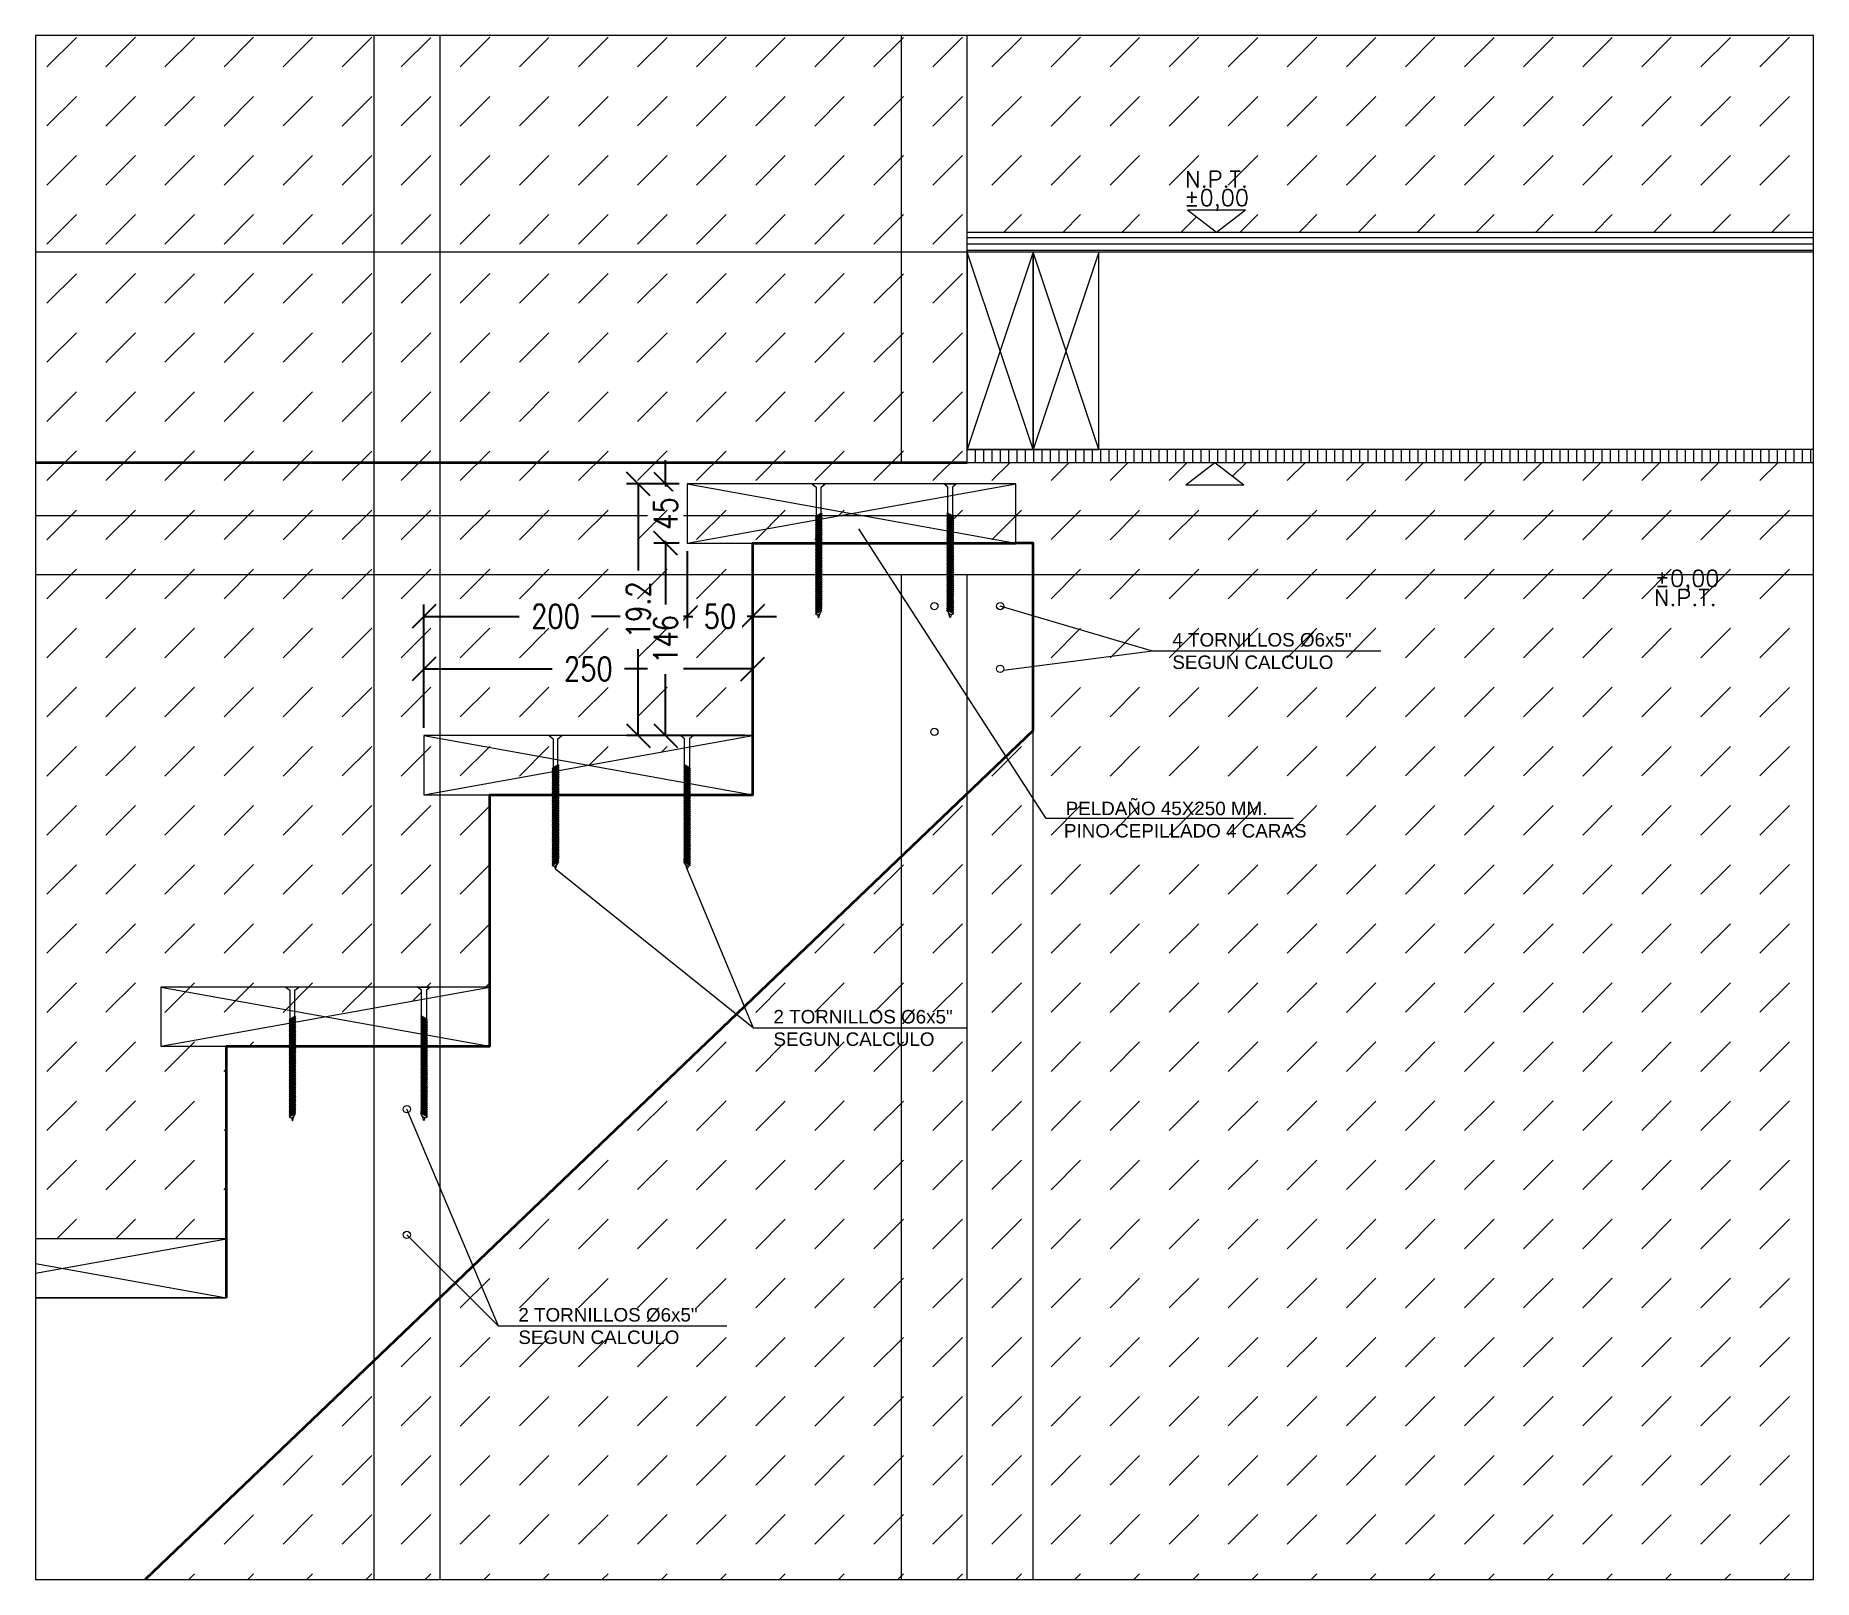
# Model space of a CAD drawing. Header units: metres. Extents: x -2 to 690, y -116 to 73.
# Drawn here: x 222.477 to 223.829, y 56.639 to 57.812 of the extents above; entities that cross this region are included whole.
import ezdxf
from ezdxf.enums import TextEntityAlignment as Align

# ---------------------------------------------------------------- set-up
doc = ezdxf.new("R2010")
doc.units = ezdxf.units.M
doc.header["$LTSCALE"] = 5
doc.header["$MEASUREMENT"] = 0
doc.layers.get('0').update_dxf_attribs({"color": 30})
doc.layers.get('DEFPOINTS').update_dxf_attribs({"color": 210})
doc.layers.add('_AUX', color=210, linetype='Continuous', lineweight=18, plot=False)
for name, color, linetype, lineweight in [('A-ANNO-DIMS', 3, 'Continuous', 18), ('A-ANNO-SYMB', 3, 'Continuous', 18), ('A-ANNO-TEXT', 3, 'Continuous', 18), ('A-DETL-MBND', 3, 'Continuous', 18), ('A-DETL-PATT', 8, 'Continuous', 18), ('A-ELEV-IDEN', 3, 'Continuous', 18), ('A-ELEV-MBE1', 7, 'Continuous', 35), ('A-FURN', 8, 'Continuous', 18)]:
    doc.layers.add(name, color=color, linetype=linetype, lineweight=lineweight)
doc.styles.add('E-ROMANS', font='romans.shx', dxfattribs={"width": 0.8})
doc.styles.get("Standard").update_dxf_attribs({"font": 'arial.ttf'})
doc.dimstyles.new('E-0010_TICK_18', dxfattribs={"dimscale": 0.001, "dimtxt": 18, "dimasz": 18, "dimexe": 9, "dimexo": 6, "dimgap": 9, "dimtad": 0, "dimdec": 0, "dimlfac": 1000, "dimzin": 0, "dimdsep": 46, "dimtxsty": 'E-ROMANS', "dimblk": 'OBLIQUE', "dimcen": 9, "dimclrd": 256, "dimclre": 256, "dimclrt": 256, "dimadec": 0, "dimazin": 0, "dimtfac": 1, "dimtdec": 0, "dimtmove": 1, "dimatfit": 3, "dimldrblk": 'OPEN90', "dimfxl": 1, "dimtfill": 1, "dimtolj": 1, "dimtzin": 0, "dimarcsym": 0})

msp = doc.modelspace()

# ---------------------------------------------------------------- texts
at = {"layer": 'A-ANNO-TEXT', "char_height": 0.01024, "attachment_point": 4}
for s, insert in [('\\A1;{\\fArial|b0|i0|c0|p34;4 TORNILLOS %%C6x5" \\PSEGUN CALCULO}', (223.3414, 57.3441)), ('\\A1;{\\fArial|b0|i0|c0|p34;PELDAÑO 45X250 MM.}', (223.2603, 57.2245)), ('\\A1;{\\fArial|b0|i0|c0|p34;PINO CEPILLADO 4 CARAS}', (223.259, 57.2075)), ('\\A1;{\\fArial|b0|i0|c0|p34;2 TORNILLOS %%C6x5" \\PSEGUN CALCULO}', (223.0382, 57.0577)), ('\\A1;{\\fArial|b0|i0|c0|p34;2 TORNILLOS %%C6x5" \\PSEGUN CALCULO}', (222.8443, 56.8312))]:
    msp.add_mtext(s, dxfattribs=dict(at, insert=insert))
at = {"layer": 'A-ANNO-TEXT', "style": 'E-ROMANS'}
for tag, text, p in [('N.P.T.', 'N.', (223.375, 57.6926)), ('%%P0,00', '0.00', (223.375, 57.6786)), ('%%P0,00', '0.00', (223.7326, 57.3894)), ('N.P.T.', 'N.', (223.7313, 57.3747))]:
    msp.add_attdef(tag, text=text, height=0.0125, dxfattribs=at).set_placement(p, align=Align.BOTTOM_CENTER)

# ---------------------------------------------------------------- blocks, each defined once
blk = doc.blocks.new('_Oblique')
at = {"color": 0, "linetype": 'ByBlock', "lineweight": -2}
blk.add_line((-0.5, -0.5), (0.5, 0.5), dxfattribs=at)
blk = doc.blocks.new('*D1632')
at = {"layer": 'A-ANNO-DIMS', "lineweight": -2, "transparency": 16777216}
for p, q in [((222.7725, 57.2859), (222.7725, 57.3396)), ((222.7725, 57.3306), (222.87, 57.3306)), ((223.0225, 57.3306), (222.925, 57.3306)), ((223.0225, 57.2859), (223.0225, 57.3396))]:
    blk.add_line(p, q, dxfattribs=at)
at = {"layer": 'DEFPOINTS', "color": 0, "transparency": 16777216}
for p in [(223.0225, 57.3306), (222.7725, 57.2799), (223.0225, 57.2799)]:
    blk.add_point(p, dxfattribs=at)
at = {"layer": 'A-ANNO-DIMS', "lineweight": -2, "transparency": 16777216, "xscale": 0.018, "yscale": 0.018, "zscale": 0.018, "rotation": 180}
blk.add_blockref('_Oblique', (222.7725, 57.3306), dxfattribs=at)
at = {"layer": 'A-ANNO-DIMS', "lineweight": -2, "transparency": 16777216, "xscale": 0.018, "yscale": 0.018, "zscale": 0.018}
blk.add_blockref('_Oblique', (223.0225, 57.3306), dxfattribs=at)
at = {"layer": 'A-ANNO-DIMS', "transparency": 16777216, "insert": (222.8975, 57.3306), "char_height": 0.018, "attachment_point": 5, "style": 'E-ROMANS', "bg_fill": 3, "box_fill_scale": 1.25, "bg_fill_color": 256, "bg_fill_true_color": 13158600, "bg_fill_transparency": 0}
blk.add_mtext('\\A1;250', dxfattribs=at)
blk = doc.blocks.new('_Open90')
at = {"color": 0, "linetype": 'ByBlock', "lineweight": -2}
for p, q in [((0, 0), (-1, 0)), ((-0.5, 0.5), (0, 0)), ((0, 0), (-0.5, -0.5))]:
    blk.add_line(p, q, dxfattribs=at)
blk = doc.blocks.new('*D1633')
at = {"layer": 'A-ANNO-DIMS', "lineweight": -2, "transparency": 16777216}
for p, q in [((222.9725, 57.4201), (222.9725, 57.3615)), ((222.7725, 57.2859), (222.7725, 57.3795)), ((222.7725, 57.3705), (222.845, 57.3705)), ((222.9725, 57.3705), (222.9, 57.3705))]:
    blk.add_line(p, q, dxfattribs=at)
at = {"layer": 'DEFPOINTS', "color": 0, "transparency": 16777216}
for p in [(222.9725, 57.4261), (222.9725, 57.3705), (222.7725, 57.2799)]:
    blk.add_point(p, dxfattribs=at)
at = {"layer": 'A-ANNO-DIMS', "lineweight": -2, "transparency": 16777216, "xscale": 0.018, "yscale": 0.018, "zscale": 0.018, "rotation": 180}
blk.add_blockref('_Oblique', (222.7725, 57.3705), dxfattribs=at)
at = {"layer": 'A-ANNO-DIMS', "lineweight": -2, "transparency": 16777216, "xscale": 0.018, "yscale": 0.018, "zscale": 0.018}
blk.add_blockref('_Oblique', (222.9725, 57.3705), dxfattribs=at)
at = {"layer": 'A-ANNO-DIMS', "transparency": 16777216, "insert": (222.8725, 57.3705), "char_height": 0.018, "attachment_point": 5, "style": 'E-ROMANS', "bg_fill": 3, "box_fill_scale": 1.25, "bg_fill_color": 256, "bg_fill_true_color": 13158600, "bg_fill_transparency": 0}
blk.add_mtext('\\A1;200', dxfattribs=at)
blk = doc.blocks.new('*D1634')
at = {"layer": 'A-ANNO-DIMS', "lineweight": -2, "transparency": 16777216}
for p, q in [((222.9725, 57.4201), (222.9725, 57.3615)), ((223.0225, 57.4201), (223.0225, 57.3615)), ((222.9725, 57.3705), (222.9545, 57.3705)), ((222.9725, 57.3705), (222.9769, 57.3705)), ((223.0225, 57.3705), (223.0182, 57.3705)), ((223.0225, 57.3705), (223.0405, 57.3705))]:
    blk.add_line(p, q, dxfattribs=at)
at = {"layer": 'DEFPOINTS', "color": 0, "transparency": 16777216}
for p in [(222.9725, 57.4261), (223.0225, 57.4261), (223.0225, 57.3705)]:
    blk.add_point(p, dxfattribs=at)
at = {"layer": 'A-ANNO-DIMS', "lineweight": -2, "transparency": 16777216, "xscale": 0.018, "yscale": 0.018, "zscale": 0.018}
blk.add_blockref('_Oblique', (222.9725, 57.3705), dxfattribs=at)
at = {"layer": 'A-ANNO-DIMS', "lineweight": -2, "transparency": 16777216, "xscale": 0.018, "yscale": 0.018, "zscale": 0.018, "rotation": 180}
blk.add_blockref('_Oblique', (223.0225, 57.3705), dxfattribs=at)
at = {"layer": 'A-ANNO-DIMS', "transparency": 16777216, "insert": (222.9975, 57.3705), "char_height": 0.018, "attachment_point": 5, "style": 'E-ROMANS', "bg_fill": 3, "box_fill_scale": 1.25, "bg_fill_color": 256, "bg_fill_true_color": 13158600, "bg_fill_transparency": 0}
blk.add_mtext('\\A1;50', dxfattribs=at)
blk = doc.blocks.new('*D1635')
at = {"layer": 'A-ANNO-DIMS', "lineweight": -2, "transparency": 16777216}
for p, q in [((222.9562, 57.4711), (222.9562, 57.4891)), ((222.9665, 57.4711), (222.9472, 57.4711)), ((222.9562, 57.4711), (222.9562, 57.4692)), ((222.9665, 57.4261), (222.9472, 57.4261)), ((222.9562, 57.4261), (222.9562, 57.4279)), ((222.9562, 57.4261), (222.9562, 57.4081))]:
    blk.add_line(p, q, dxfattribs=at)
at = {"layer": 'A-ANNO-DIMS', "lineweight": -2, "transparency": 16777216, "xscale": 0.018, "yscale": 0.018, "zscale": 0.018}
for p, rotation in [((222.9562, 57.4711), 270), ((222.9562, 57.4261), 90)]:
    blk.add_blockref('_Oblique', p, dxfattribs=dict(at, rotation=rotation))
at = {"layer": 'A-ANNO-DIMS', "transparency": 16777216, "insert": (222.9562, 57.4486), "char_height": 0.018, "attachment_point": 5, "rotation": 90, "style": 'E-ROMANS', "bg_fill": 3, "box_fill_scale": 1.25, "bg_fill_color": 256, "bg_fill_true_color": 13158600, "bg_fill_transparency": 0}
blk.add_mtext('\\A1;45', dxfattribs=at)
at = {"layer": 'DEFPOINTS', "color": 0, "transparency": 16777216}
for p in [(222.9725, 57.4711), (222.9562, 57.4261), (222.9725, 57.4261)]:
    blk.add_point(p, dxfattribs=at)
blk = doc.blocks.new('*D1636')
at = {"layer": 'A-ANNO-DIMS', "lineweight": -2, "transparency": 16777216}
for p, q in [((222.9665, 57.4261), (222.9472, 57.4261)), ((222.9562, 57.4261), (222.9562, 57.3795)), ((222.9562, 57.2799), (222.9562, 57.3265)), ((223.0165, 57.2799), (222.9472, 57.2799))]:
    blk.add_line(p, q, dxfattribs=at)
at = {"layer": 'DEFPOINTS', "color": 0, "transparency": 16777216}
for p in [(222.9725, 57.4261), (222.9562, 57.2799), (223.0225, 57.2799)]:
    blk.add_point(p, dxfattribs=at)
at = {"layer": 'A-ANNO-DIMS', "lineweight": -2, "transparency": 16777216, "xscale": 0.018, "yscale": 0.018, "zscale": 0.018}
for p, rotation in [((222.9562, 57.4261), 90), ((222.9562, 57.2799), 270)]:
    blk.add_blockref('_Oblique', p, dxfattribs=dict(at, rotation=rotation))
at = {"layer": 'A-ANNO-DIMS', "transparency": 16777216, "insert": (222.9562, 57.353), "char_height": 0.018, "attachment_point": 5, "rotation": 90, "style": 'E-ROMANS', "bg_fill": 3, "box_fill_scale": 1.25, "bg_fill_color": 256, "bg_fill_true_color": 13158600, "bg_fill_transparency": 0}
blk.add_mtext('\\A1;146', dxfattribs=at)
blk = doc.blocks.new('*D1637')
at = {"layer": 'A-ANNO-DIMS', "lineweight": -2, "transparency": 16777216}
for p, q in [((222.9665, 57.4711), (222.9264, 57.4711)), ((222.9354, 57.4711), (222.9354, 57.4054)), ((222.9354, 57.2799), (222.9354, 57.3456)), ((223.0165, 57.2799), (222.9264, 57.2799))]:
    blk.add_line(p, q, dxfattribs=at)
at = {"layer": 'DEFPOINTS', "color": 0, "transparency": 16777216}
for p in [(222.9725, 57.4711), (222.9354, 57.2799), (223.0225, 57.2799)]:
    blk.add_point(p, dxfattribs=at)
at = {"layer": 'A-ANNO-DIMS', "lineweight": -2, "transparency": 16777216, "xscale": 0.018, "yscale": 0.018, "zscale": 0.018}
for p, rotation in [((222.9354, 57.4711), 90), ((222.9354, 57.2799), 270)]:
    blk.add_blockref('_Oblique', p, dxfattribs=dict(at, rotation=rotation))
at = {"layer": 'A-ANNO-DIMS', "transparency": 16777216, "insert": (222.9354, 57.3755), "char_height": 0.018, "attachment_point": 5, "rotation": 90, "style": 'E-ROMANS', "bg_fill": 3, "box_fill_scale": 1.25, "bg_fill_color": 256, "bg_fill_true_color": 13158600, "bg_fill_transparency": 0}
blk.add_mtext('\\A1;19.2', dxfattribs=at)

# ---------------------------------------------------------------- hatches: boundary and pattern name
at = {"layer": 'A-DETL-PATT'}
h = msp.add_hatch(dxfattribs=at)
h.set_pattern_fill('ANSI31', color=256, scale=0.0015, angle=135, style=0)
h.set_pattern_definition([(180, (-284.3764456, 48.585797), (-4e-19, -0.0047625), [])])
h.paths.add_polyline_path([(223.8287, 57.6622), (223.1855, 57.6622), (223.1855, 57.6472), (223.8287, 57.6472)])
h = msp.add_hatch(dxfattribs=at)
h.set_pattern_fill('ANSI31', color=256, scale=0.002, angle=45, style=0)
h.set_pattern_definition([(90, (-284.3764456, 48.585797), (-0.00635, 1e-18), [])])
h.paths.add_polyline_path([(223.8287, 57.4972), (223.6543, 57.4972), (223.1855, 57.4972), (223.1855, 57.4872), (223.8287, 57.4872)])

# ---------------------------------------------------------------- linework, layer by layer
at = {"layer": 'A-ANNO-SYMB'}
for p, q in [((223.1855, 57.6472), (223.1855, 57.6622)), ((223.1855, 57.4872), (223.1855, 57.4972))]:
    msp.add_line(p, q, dxfattribs=at)
for points in [[(223.397, 57.6792), (223.353, 57.6792)], [(223.397, 57.6792), (223.375, 57.6622), (223.353, 57.6792)], [(223.8287, 57.6622), (223.1855, 57.6622)], [(223.2355, 57.4972), (223.2355, 57.6472), (223.1855, 57.6472), (223.1855, 57.4972), (223.2355, 57.4972), (223.1855, 57.6472)], [(223.2355, 57.6472), (223.1855, 57.4972)], [(223.2855, 57.4972), (223.2855, 57.6472), (223.2355, 57.6472), (223.2355, 57.4972), (223.2855, 57.4972), (223.2355, 57.6472)], [(223.2855, 57.6472), (223.2355, 57.4972)], [(223.8287, 57.4872), (223.1855, 57.4872)], [(223.3957, 57.4703), (223.3737, 57.4872), (223.3517, 57.4703)], [(222.9725, 57.4711), (223.2225, 57.4261)], [(222.9725, 57.4261), (223.2225, 57.4711)], [(223.3957, 57.4703), (223.3517, 57.4703)], [(223.4335, 57.2168), (223.2456, 57.2168), (223.1031, 57.437)], [(223.4798, 57.3441), (223.3263, 57.3441), (223.2105, 57.3783)], [(223.4998, 57.3441), (223.3263, 57.3441), (223.213, 57.3294)], [(222.7725, 57.2799), (223.0225, 57.2349)], [(222.7725, 57.2349), (223.0225, 57.2799)], [(223.1855, 57.0577), (223.0231, 57.0577), (222.8725, 57.1783)], [(223.1855, 57.0577), (223.0231, 57.0577), (222.9725, 57.1783)], [(222.5725, 57.0888), (222.8225, 57.0438)], [(222.5725, 57.0438), (222.8225, 57.0888)], [(222.9828, 56.8312), (222.8292, 56.8312), (222.7595, 56.996)], [(222.4773, 56.8526), (222.6225, 56.8526), (222.6225, 56.8976), (222.4773, 56.8976)], [(222.4773, 56.8715), (222.6225, 56.8976)], [(223.0027, 56.8312), (222.8292, 56.8312), (222.7595, 56.9005)], [(222.4773, 56.8788), (222.6225, 56.8526)], [(222.6225, 56.8526), (222.4773, 56.8526)]]:
    msp.add_lwpolyline(points, dxfattribs=at)
for points in [[(222.9725, 57.4711), (222.9725, 57.4261), (223.2225, 57.4261), (223.2225, 57.4711)], [(222.7725, 57.2799), (222.7725, 57.2349), (223.0225, 57.2349), (223.0225, 57.2799)], [(222.5725, 57.0888), (222.5725, 57.0438), (222.8225, 57.0438), (222.8225, 57.0888)]]:
    msp.add_lwpolyline(points, close=True, dxfattribs=at)
for centre in [(223.1605, 57.3783), (223.2105, 57.3783), (223.2105, 57.3306), (223.1605, 57.2828), (222.7595, 56.996), (222.7595, 56.9005)]:
    msp.add_circle(centre, 0.00276, dxfattribs=at)
at = {"layer": 'A-DETL-MBND'}
msp.add_line((223.1855, 57.4872), (222.4773, 57.4872), dxfattribs=at)
for points in [[(223.8287, 57.6472), (223.1855, 57.6472)], [(223.8287, 57.4972), (223.1855, 57.4972)]]:
    msp.add_lwpolyline(points, dxfattribs=at)
at = {"layer": 'A-ELEV-IDEN'}
for p, q in [((222.7345, 57.8118), (222.7345, 56.6387)), ((222.7845, 57.8118), (222.7845, 56.6387)), ((223.1855, 57.6472), (222.4773, 57.6472))]:
    msp.add_line(p, q, dxfattribs=at)
for points in [[(223.1355, 57.4872), (223.1355, 57.8118)], [(223.1855, 57.4872), (223.1855, 57.8118)], [(222.4773, 57.4872), (223.1855, 57.4872)], [(222.4773, 57.4472), (223.8287, 57.4472)], [(222.4773, 57.4022), (223.8287, 57.4022)], [(223.1355, 56.6387), (223.1355, 57.4022)], [(223.1855, 56.6387), (223.1855, 57.4022)], [(223.2355, 56.6387), (223.2355, 57.4022)]]:
    msp.add_lwpolyline(points, dxfattribs=at)
at = {"layer": 'A-ELEV-MBE1'}
msp.add_line((223.1855, 57.4872), (222.4773, 57.4872), dxfattribs=at)
at = {"layer": 'A-ELEV-MBE1', "color": 3}
for points in [[(222.6225, 56.8526), (222.6225, 57.0438), (222.8225, 57.0438), (222.8225, 57.2349), (223.0225, 57.2349), (223.0225, 57.4261), (223.2225, 57.4261), (223.2225, 57.4261)], [(223.2355, 57.2838), (223.2355, 57.4261), (223.2225, 57.4261)], [(223.2355, 57.2838), (222.5606, 56.6387)]]:
    msp.add_lwpolyline(points, dxfattribs=at)
at = {"layer": 'A-FURN'}
for points in [[(223.0744, 57.4489), (223.0744, 57.4687), (223.0774, 57.4711), (223.0676, 57.4711), (223.0707, 57.4687), (223.0707, 57.4468), (223.0701, 57.4458), (223.0707, 57.4454), (223.0701, 57.4444), (223.0707, 57.444), (223.0701, 57.4429), (223.0707, 57.4426), (223.0701, 57.4415), (223.0707, 57.4412), (223.0701, 57.4401), (223.0707, 57.4398), (223.0701, 57.4387), (223.0707, 57.4384), (223.0701, 57.4373), (223.0707, 57.4369), (223.0701, 57.4359), (223.0707, 57.4355), (223.0701, 57.4345), (223.0707, 57.4341), (223.0701, 57.4331), (223.0707, 57.4327), (223.0701, 57.4316), (223.0707, 57.4313), (223.0701, 57.4302), (223.0707, 57.4299), (223.0701, 57.4288), (223.0707, 57.4285), (223.0701, 57.4274), (223.0707, 57.4271), (223.0701, 57.426), (223.0707, 57.4257), (223.0701, 57.4246), (223.0707, 57.4242), (223.0701, 57.4232), (223.0707, 57.4228), (223.0701, 57.4218), (223.0707, 57.4214), (223.0701, 57.4204), (223.0707, 57.42), (223.0701, 57.4189), (223.0707, 57.4186), (223.0701, 57.4175), (223.0707, 57.4172), (223.0701, 57.4161), (223.0707, 57.4158), (223.0701, 57.4147), (223.0707, 57.4144), (223.0701, 57.4133), (223.0707, 57.4129), (223.0701, 57.4119), (223.0707, 57.4115), (223.0701, 57.4105), (223.0707, 57.4101), (223.0701, 57.4091), (223.0707, 57.4087), (223.0701, 57.4077), (223.0707, 57.4073), (223.0701, 57.4062), (223.0707, 57.4059), (223.0701, 57.4048), (223.0707, 57.4045), (223.0701, 57.4034), (223.0707, 57.4031), (223.0701, 57.402), (223.0707, 57.4017), (223.0701, 57.4006), (223.0707, 57.4002), (223.0701, 57.3992), (223.0707, 57.3988), (223.0701, 57.3978), (223.0707, 57.3974), (223.0701, 57.3964), (223.0707, 57.396), (223.0701, 57.395), (223.0707, 57.3946), (223.0701, 57.3935), (223.0707, 57.3932), (223.0701, 57.3921), (223.0707, 57.3918), (223.0701, 57.3907), (223.0707, 57.3904), (223.0701, 57.3893), (223.0707, 57.389), (223.0701, 57.3879), (223.0707, 57.3875), (223.0701, 57.3865), (223.0707, 57.3861), (223.0701, 57.3851), (223.0707, 57.3847), (223.0701, 57.3837), (223.0707, 57.3833), (223.0701, 57.3822), (223.0707, 57.3819), (223.0701, 57.3808), (223.0707, 57.3805), (223.0701, 57.3794), (223.0707, 57.3791), (223.0701, 57.378), (223.0707, 57.3777), (223.0701, 57.3766), (223.0707, 57.3763), (223.0701, 57.3752), (223.0707, 57.3748), (223.0701, 57.3738), (223.0707, 57.3734), (223.0701, 57.3724), (223.0707, 57.372), (223.0718, 57.3717), (223.0725, 57.3695), (223.0736, 57.3728), (223.0744, 57.3741), (223.075, 57.3752), (223.0744, 57.3755), (223.075, 57.3766), (223.0744, 57.377)], [(223.1707, 57.4489), (223.1707, 57.4687), (223.1676, 57.4711), (223.1774, 57.4711), (223.1744, 57.4687), (223.1744, 57.4468), (223.175, 57.4458), (223.1744, 57.4454), (223.175, 57.4444), (223.1744, 57.444), (223.175, 57.4429), (223.1744, 57.4426), (223.175, 57.4415), (223.1744, 57.4412), (223.175, 57.4401), (223.1744, 57.4398), (223.175, 57.4387), (223.1744, 57.4384), (223.175, 57.4373), (223.1744, 57.4369), (223.175, 57.4359), (223.1744, 57.4355), (223.175, 57.4345), (223.1744, 57.4341), (223.175, 57.4331), (223.1744, 57.4327), (223.175, 57.4316), (223.1744, 57.4313), (223.175, 57.4302), (223.1744, 57.4299), (223.175, 57.4288), (223.1744, 57.4285), (223.175, 57.4274), (223.1744, 57.4271), (223.175, 57.426), (223.1744, 57.4257), (223.175, 57.4246), (223.1744, 57.4242), (223.175, 57.4232), (223.1744, 57.4228), (223.175, 57.4218), (223.1744, 57.4214), (223.175, 57.4204), (223.1744, 57.42), (223.175, 57.4189), (223.1744, 57.4186), (223.175, 57.4175), (223.1744, 57.4172), (223.175, 57.4161), (223.1744, 57.4158), (223.175, 57.4147), (223.1744, 57.4144), (223.175, 57.4133), (223.1744, 57.4129), (223.175, 57.4119), (223.1744, 57.4115), (223.175, 57.4105), (223.1744, 57.4101), (223.175, 57.4091), (223.1744, 57.4087), (223.175, 57.4077), (223.1744, 57.4073), (223.175, 57.4062), (223.1744, 57.4059), (223.175, 57.4048), (223.1744, 57.4045), (223.175, 57.4034), (223.1744, 57.4031), (223.175, 57.402), (223.1744, 57.4017), (223.175, 57.4006), (223.1744, 57.4002), (223.175, 57.3992), (223.1744, 57.3988), (223.175, 57.3978), (223.1744, 57.3974), (223.175, 57.3964), (223.1744, 57.396), (223.175, 57.395), (223.1744, 57.3946), (223.175, 57.3935), (223.1744, 57.3932), (223.175, 57.3921), (223.1744, 57.3918), (223.175, 57.3907), (223.1744, 57.3904), (223.175, 57.3893), (223.1744, 57.389), (223.175, 57.3879), (223.1744, 57.3875), (223.175, 57.3865), (223.1744, 57.3861), (223.175, 57.3851), (223.1744, 57.3847), (223.175, 57.3837), (223.1744, 57.3833), (223.175, 57.3822), (223.1744, 57.3819), (223.175, 57.3808), (223.1744, 57.3805), (223.175, 57.3794), (223.1744, 57.3791), (223.175, 57.378), (223.1744, 57.3777), (223.175, 57.3766), (223.1744, 57.3763), (223.175, 57.3752), (223.1744, 57.3748), (223.175, 57.3738), (223.1744, 57.3734), (223.175, 57.3724), (223.1744, 57.372), (223.1733, 57.3717), (223.1725, 57.3695), (223.1715, 57.3728), (223.1707, 57.3741), (223.1701, 57.3752), (223.1707, 57.3755), (223.1701, 57.3766), (223.1707, 57.377)], [(223.0701, 57.4458), (223.075, 57.4486)], [(223.0707, 57.4468), (223.0744, 57.4489)], [(223.0744, 57.4489), (223.075, 57.4486), (223.0744, 57.4475)], [(223.1707, 57.4489), (223.1701, 57.4486), (223.1707, 57.4475)], [(223.175, 57.4458), (223.1701, 57.4486)], [(223.1744, 57.4468), (223.1707, 57.4489)], [(223.0701, 57.4444), (223.075, 57.4472)], [(223.0701, 57.4429), (223.075, 57.4458)], [(223.0701, 57.4415), (223.075, 57.4444)], [(223.0701, 57.4401), (223.075, 57.4429)], [(223.0701, 57.4387), (223.075, 57.4415)], [(223.0701, 57.4373), (223.075, 57.4401)], [(223.0701, 57.4359), (223.075, 57.4387)], [(223.0701, 57.4345), (223.075, 57.4373)], [(223.0701, 57.4331), (223.075, 57.4359)], [(223.0707, 57.4454), (223.0744, 57.4475)], [(223.0707, 57.444), (223.0744, 57.4461)], [(223.0707, 57.4426), (223.0744, 57.4447)], [(223.0707, 57.4412), (223.0744, 57.4433)], [(223.0707, 57.4398), (223.0744, 57.4419)], [(223.0707, 57.4384), (223.0744, 57.4405)], [(223.0707, 57.4369), (223.0744, 57.4391)], [(223.0707, 57.4355), (223.0744, 57.4377)], [(223.0707, 57.4341), (223.0744, 57.4362)], [(223.0707, 57.4327), (223.0744, 57.4348)], [(223.0744, 57.4475), (223.075, 57.4472), (223.0744, 57.4461)], [(223.0744, 57.4461), (223.075, 57.4458), (223.0744, 57.4447)], [(223.0744, 57.4447), (223.075, 57.4444), (223.0744, 57.4433)], [(223.0744, 57.4433), (223.075, 57.4429), (223.0744, 57.4419)], [(223.0744, 57.4419), (223.075, 57.4415), (223.0744, 57.4405)], [(223.0744, 57.4405), (223.075, 57.4401), (223.0744, 57.4391)], [(223.0744, 57.4391), (223.075, 57.4387), (223.0744, 57.4377)], [(223.0744, 57.4377), (223.075, 57.4373), (223.0744, 57.4362)], [(223.0744, 57.4362), (223.075, 57.4359), (223.0744, 57.4348)], [(223.0744, 57.4348), (223.075, 57.4345), (223.0744, 57.4334)], [(223.1707, 57.4475), (223.1701, 57.4472), (223.1707, 57.4461)], [(223.175, 57.4444), (223.1701, 57.4472)], [(223.1707, 57.4461), (223.1701, 57.4458), (223.1707, 57.4447)], [(223.175, 57.4429), (223.1701, 57.4458)], [(223.1707, 57.4447), (223.1701, 57.4444), (223.1707, 57.4433)], [(223.175, 57.4415), (223.1701, 57.4444)], [(223.1707, 57.4433), (223.1701, 57.4429), (223.1707, 57.4419)], [(223.175, 57.4401), (223.1701, 57.4429)], [(223.1707, 57.4419), (223.1701, 57.4415), (223.1707, 57.4405)], [(223.175, 57.4387), (223.1701, 57.4415)], [(223.1707, 57.4405), (223.1701, 57.4401), (223.1707, 57.4391)], [(223.175, 57.4373), (223.1701, 57.4401)], [(223.1707, 57.4391), (223.1701, 57.4387), (223.1707, 57.4377)], [(223.175, 57.4359), (223.1701, 57.4387)], [(223.1707, 57.4377), (223.1701, 57.4373), (223.1707, 57.4362)], [(223.175, 57.4345), (223.1701, 57.4373)], [(223.1707, 57.4362), (223.1701, 57.4359), (223.1707, 57.4348)], [(223.175, 57.4331), (223.1701, 57.4359)], [(223.1707, 57.4348), (223.1701, 57.4345), (223.1707, 57.4334)], [(223.1744, 57.4454), (223.1707, 57.4475)], [(223.1744, 57.444), (223.1707, 57.4461)], [(223.1744, 57.4426), (223.1707, 57.4447)], [(223.1744, 57.4412), (223.1707, 57.4433)], [(223.1744, 57.4398), (223.1707, 57.4419)], [(223.1744, 57.4384), (223.1707, 57.4405)], [(223.1744, 57.4369), (223.1707, 57.4391)], [(223.1744, 57.4355), (223.1707, 57.4377)], [(223.1744, 57.4341), (223.1707, 57.4362)], [(223.1744, 57.4327), (223.1707, 57.4348)], [(223.0701, 57.4316), (223.075, 57.4345)], [(223.0701, 57.4302), (223.075, 57.4331)], [(223.0701, 57.4288), (223.075, 57.4317)], [(223.0701, 57.4274), (223.075, 57.4302)], [(223.0701, 57.426), (223.075, 57.4288)], [(223.0701, 57.4246), (223.075, 57.4274)], [(223.0701, 57.4232), (223.075, 57.426)], [(223.0701, 57.4218), (223.075, 57.4246)], [(223.0701, 57.4204), (223.075, 57.4232)], [(223.0701, 57.4189), (223.075, 57.4218)], [(223.0707, 57.4313), (223.0744, 57.4334)], [(223.0707, 57.4299), (223.0744, 57.432)], [(223.0707, 57.4285), (223.0744, 57.4306)], [(223.0707, 57.4271), (223.0744, 57.4292)], [(223.0707, 57.4257), (223.0744, 57.4278)], [(223.0707, 57.4242), (223.0744, 57.4264)], [(223.0707, 57.4228), (223.0744, 57.4249)], [(223.0707, 57.4214), (223.0744, 57.4235)], [(223.0707, 57.42), (223.0744, 57.4221)], [(223.0744, 57.4334), (223.075, 57.4331), (223.0744, 57.432)], [(223.0744, 57.432), (223.075, 57.4317), (223.0744, 57.4306)], [(223.0744, 57.4306), (223.075, 57.4302), (223.0744, 57.4292)], [(223.0744, 57.4292), (223.075, 57.4288), (223.0744, 57.4278)], [(223.0744, 57.4278), (223.075, 57.4274), (223.0744, 57.4264)], [(223.0744, 57.4264), (223.075, 57.426), (223.0744, 57.4249)], [(223.0744, 57.425), (223.075, 57.4246), (223.0744, 57.4235)], [(223.0744, 57.4235), (223.075, 57.4232), (223.0744, 57.4221)], [(223.0744, 57.4221), (223.075, 57.4218), (223.0744, 57.4207)], [(223.175, 57.4316), (223.1701, 57.4345)], [(223.1707, 57.4334), (223.1701, 57.4331), (223.1707, 57.432)], [(223.175, 57.4302), (223.1701, 57.4331)], [(223.1707, 57.432), (223.1701, 57.4317), (223.1707, 57.4306)], [(223.175, 57.4288), (223.1701, 57.4317)], [(223.1707, 57.4306), (223.1701, 57.4302), (223.1707, 57.4292)], [(223.175, 57.4274), (223.1701, 57.4302)], [(223.1707, 57.4292), (223.1701, 57.4288), (223.1707, 57.4278)], [(223.175, 57.426), (223.1701, 57.4288)], [(223.1707, 57.4278), (223.1701, 57.4274), (223.1707, 57.4264)], [(223.175, 57.4246), (223.1701, 57.4274)], [(223.1707, 57.4264), (223.1701, 57.426), (223.1707, 57.4249)], [(223.175, 57.4232), (223.1701, 57.426)], [(223.1707, 57.425), (223.1701, 57.4246), (223.1707, 57.4235)], [(223.175, 57.4218), (223.1701, 57.4246)], [(223.1707, 57.4235), (223.1701, 57.4232), (223.1707, 57.4221)], [(223.175, 57.4204), (223.1701, 57.4232)], [(223.1707, 57.4221), (223.1701, 57.4218), (223.1707, 57.4207)], [(223.175, 57.4189), (223.1701, 57.4218)], [(223.1744, 57.4313), (223.1707, 57.4334)], [(223.1744, 57.4299), (223.1707, 57.432)], [(223.1744, 57.4285), (223.1707, 57.4306)], [(223.1744, 57.4271), (223.1707, 57.4292)], [(223.1744, 57.4257), (223.1707, 57.4278)], [(223.1744, 57.4242), (223.1707, 57.4264)], [(223.1744, 57.4228), (223.1707, 57.4249)], [(223.1744, 57.4214), (223.1707, 57.4235)], [(223.1744, 57.42), (223.1707, 57.4221)], [(223.0701, 57.4175), (223.075, 57.4204)], [(223.0701, 57.4161), (223.075, 57.419)], [(223.0701, 57.4147), (223.075, 57.4175)], [(223.0701, 57.4133), (223.075, 57.4161)], [(223.0701, 57.4119), (223.075, 57.4147)], [(223.0701, 57.4105), (223.075, 57.4133)], [(223.0701, 57.4091), (223.075, 57.4119)], [(223.0701, 57.4077), (223.075, 57.4105)], [(223.0701, 57.4062), (223.075, 57.4091)], [(223.0707, 57.4186), (223.0744, 57.4207)], [(223.0707, 57.4172), (223.0744, 57.4193)], [(223.0707, 57.4158), (223.0744, 57.4179)], [(223.0707, 57.4144), (223.0744, 57.4165)], [(223.0707, 57.4129), (223.0744, 57.4151)], [(223.0707, 57.4115), (223.0744, 57.4137)], [(223.0707, 57.4101), (223.0744, 57.4122)], [(223.0707, 57.4087), (223.0744, 57.4108)], [(223.0707, 57.4073), (223.0744, 57.4094)], [(223.0707, 57.4059), (223.0744, 57.408)], [(223.0744, 57.4207), (223.075, 57.4204), (223.0744, 57.4193)], [(223.0744, 57.4193), (223.075, 57.419), (223.0744, 57.4179)], [(223.0744, 57.4179), (223.075, 57.4175), (223.0744, 57.4165)], [(223.0744, 57.4165), (223.075, 57.4161), (223.0744, 57.4151)], [(223.0744, 57.4151), (223.075, 57.4147), (223.0744, 57.4137)], [(223.0744, 57.4137), (223.075, 57.4133), (223.0744, 57.4122)], [(223.0744, 57.4122), (223.075, 57.4119), (223.0744, 57.4108)], [(223.0744, 57.4108), (223.075, 57.4105), (223.0744, 57.4094)], [(223.0744, 57.4094), (223.075, 57.4091), (223.0744, 57.408)], [(223.0744, 57.408), (223.075, 57.4077), (223.0744, 57.4066)], [(223.1707, 57.4207), (223.1701, 57.4204), (223.1707, 57.4193)], [(223.175, 57.4175), (223.1701, 57.4204)], [(223.1707, 57.4193), (223.1701, 57.419), (223.1707, 57.4179)], [(223.175, 57.4161), (223.1701, 57.419)], [(223.1707, 57.4179), (223.1701, 57.4175), (223.1707, 57.4165)], [(223.175, 57.4147), (223.1701, 57.4175)], [(223.1707, 57.4165), (223.1701, 57.4161), (223.1707, 57.4151)], [(223.175, 57.4133), (223.1701, 57.4161)], [(223.1707, 57.4151), (223.1701, 57.4147), (223.1707, 57.4137)], [(223.175, 57.4119), (223.1701, 57.4147)], [(223.1707, 57.4137), (223.1701, 57.4133), (223.1707, 57.4122)], [(223.175, 57.4105), (223.1701, 57.4133)], [(223.1707, 57.4122), (223.1701, 57.4119), (223.1707, 57.4108)], [(223.175, 57.4091), (223.1701, 57.4119)], [(223.1707, 57.4108), (223.1701, 57.4105), (223.1707, 57.4094)], [(223.175, 57.4077), (223.1701, 57.4105)], [(223.1707, 57.4094), (223.1701, 57.4091), (223.1707, 57.408)], [(223.175, 57.4062), (223.1701, 57.4091)], [(223.1707, 57.408), (223.1701, 57.4077), (223.1707, 57.4066)], [(223.1744, 57.4186), (223.1707, 57.4207)], [(223.1744, 57.4172), (223.1707, 57.4193)], [(223.1744, 57.4158), (223.1707, 57.4179)], [(223.1744, 57.4144), (223.1707, 57.4165)], [(223.1744, 57.4129), (223.1707, 57.4151)], [(223.1744, 57.4115), (223.1707, 57.4137)], [(223.1744, 57.4101), (223.1707, 57.4122)], [(223.1744, 57.4087), (223.1707, 57.4108)], [(223.1744, 57.4073), (223.1707, 57.4094)], [(223.1744, 57.4059), (223.1707, 57.408)], [(223.0701, 57.4048), (223.075, 57.4077)], [(223.0701, 57.4034), (223.075, 57.4062)], [(223.0701, 57.402), (223.075, 57.4048)], [(223.0701, 57.4006), (223.075, 57.4034)], [(223.0701, 57.3992), (223.075, 57.402)], [(223.0701, 57.3978), (223.075, 57.4006)], [(223.0701, 57.3964), (223.075, 57.3992)], [(223.0701, 57.395), (223.075, 57.3978)], [(223.0701, 57.3935), (223.075, 57.3964)], [(223.0701, 57.3921), (223.075, 57.395)], [(223.0707, 57.4045), (223.0744, 57.4066)], [(223.0707, 57.4031), (223.0744, 57.4052)], [(223.0707, 57.4017), (223.0744, 57.4038)], [(223.0707, 57.4002), (223.0744, 57.4024)], [(223.0707, 57.3988), (223.0744, 57.401)], [(223.0707, 57.3974), (223.0744, 57.3995)], [(223.0707, 57.396), (223.0744, 57.3981)], [(223.0707, 57.3946), (223.0744, 57.3967)], [(223.0707, 57.3932), (223.0744, 57.3953)], [(223.0744, 57.4066), (223.075, 57.4062), (223.0744, 57.4052)], [(223.0744, 57.4052), (223.075, 57.4048), (223.0744, 57.4038)], [(223.0744, 57.4038), (223.075, 57.4034), (223.0744, 57.4024)], [(223.0744, 57.4024), (223.075, 57.402), (223.0744, 57.401)], [(223.0744, 57.401), (223.075, 57.4006), (223.0744, 57.3995)], [(223.0744, 57.3995), (223.075, 57.3992), (223.0744, 57.3981)], [(223.0744, 57.3981), (223.075, 57.3978), (223.0744, 57.3967)], [(223.0744, 57.3967), (223.075, 57.3964), (223.0744, 57.3953)], [(223.0744, 57.3953), (223.075, 57.395), (223.0744, 57.3939)], [(223.175, 57.4048), (223.1701, 57.4077)], [(223.1707, 57.4066), (223.1701, 57.4062), (223.1707, 57.4052)], [(223.175, 57.4034), (223.1701, 57.4062)], [(223.1707, 57.4052), (223.1701, 57.4048), (223.1707, 57.4038)], [(223.175, 57.402), (223.1701, 57.4048)], [(223.1707, 57.4038), (223.1701, 57.4034), (223.1707, 57.4024)], [(223.175, 57.4006), (223.1701, 57.4034)], [(223.1707, 57.4024), (223.1701, 57.402), (223.1707, 57.401)], [(223.175, 57.3992), (223.1701, 57.402)], [(223.1707, 57.401), (223.1701, 57.4006), (223.1707, 57.3995)], [(223.175, 57.3978), (223.1701, 57.4006)], [(223.1707, 57.3995), (223.1701, 57.3992), (223.1707, 57.3981)], [(223.175, 57.3964), (223.1701, 57.3992)], [(223.1707, 57.3981), (223.1701, 57.3978), (223.1707, 57.3967)], [(223.175, 57.395), (223.1701, 57.3978)], [(223.1707, 57.3967), (223.1701, 57.3964), (223.1707, 57.3953)], [(223.175, 57.3935), (223.1701, 57.3964)], [(223.1707, 57.3953), (223.1701, 57.395), (223.1707, 57.3939)], [(223.175, 57.3921), (223.1701, 57.395)], [(223.1744, 57.4045), (223.1707, 57.4066)], [(223.1744, 57.4031), (223.1707, 57.4052)], [(223.1744, 57.4017), (223.1707, 57.4038)], [(223.1744, 57.4002), (223.1707, 57.4024)], [(223.1744, 57.3988), (223.1707, 57.401)], [(223.1744, 57.3974), (223.1707, 57.3995)], [(223.1744, 57.396), (223.1707, 57.3981)], [(223.1744, 57.3946), (223.1707, 57.3967)], [(223.1744, 57.3932), (223.1707, 57.3953)], [(223.0701, 57.3907), (223.075, 57.3935)], [(223.0701, 57.3893), (223.075, 57.3921)], [(223.0701, 57.3879), (223.075, 57.3907)], [(223.0701, 57.3865), (223.075, 57.3893)], [(223.0701, 57.3851), (223.075, 57.3879)], [(223.0701, 57.3837), (223.075, 57.3865)], [(223.0701, 57.3822), (223.075, 57.3851)], [(223.0701, 57.3808), (223.075, 57.3837)], [(223.0701, 57.3794), (223.075, 57.3823)], [(223.0701, 57.378), (223.075, 57.3808)], [(223.0707, 57.3918), (223.0744, 57.3939)], [(223.0707, 57.3904), (223.0744, 57.3925)], [(223.0707, 57.389), (223.0744, 57.3911)], [(223.0707, 57.3875), (223.0744, 57.3897)], [(223.0707, 57.3861), (223.0744, 57.3883)], [(223.0707, 57.3847), (223.0744, 57.3868)], [(223.0707, 57.3833), (223.0744, 57.3854)], [(223.0707, 57.3819), (223.0744, 57.384)], [(223.0707, 57.3805), (223.0744, 57.3826)], [(223.0707, 57.3791), (223.0744, 57.3812)], [(223.0744, 57.3939), (223.075, 57.3935), (223.0744, 57.3925)], [(223.0744, 57.3925), (223.075, 57.3921), (223.0744, 57.3911)], [(223.0744, 57.3911), (223.075, 57.3907), (223.0744, 57.3897)], [(223.0744, 57.3897), (223.075, 57.3893), (223.0744, 57.3883)], [(223.0744, 57.3883), (223.075, 57.3879), (223.0744, 57.3868)], [(223.0744, 57.3868), (223.075, 57.3865), (223.0744, 57.3854)], [(223.0744, 57.3854), (223.075, 57.3851), (223.0744, 57.384)], [(223.0744, 57.384), (223.075, 57.3837), (223.0744, 57.3826)], [(223.0744, 57.3826), (223.075, 57.3823), (223.0744, 57.3812)], [(223.0744, 57.3812), (223.075, 57.3808), (223.0744, 57.3798)], [(223.1707, 57.3939), (223.1701, 57.3935), (223.1707, 57.3925)], [(223.175, 57.3907), (223.1701, 57.3935)], [(223.1707, 57.3925), (223.1701, 57.3921), (223.1707, 57.3911)], [(223.175, 57.3893), (223.1701, 57.3921)], [(223.1707, 57.3911), (223.1701, 57.3907), (223.1707, 57.3897)], [(223.175, 57.3879), (223.1701, 57.3907)], [(223.1707, 57.3897), (223.1701, 57.3893), (223.1707, 57.3883)], [(223.175, 57.3865), (223.1701, 57.3893)], [(223.1707, 57.3883), (223.1701, 57.3879), (223.1707, 57.3868)], [(223.175, 57.3851), (223.1701, 57.3879)], [(223.1707, 57.3868), (223.1701, 57.3865), (223.1707, 57.3854)], [(223.175, 57.3837), (223.1701, 57.3865)], [(223.1707, 57.3854), (223.1701, 57.3851), (223.1707, 57.384)], [(223.175, 57.3822), (223.1701, 57.3851)], [(223.1707, 57.384), (223.1701, 57.3837), (223.1707, 57.3826)], [(223.175, 57.3808), (223.1701, 57.3837)], [(223.1707, 57.3826), (223.1701, 57.3823), (223.1707, 57.3812)], [(223.175, 57.3794), (223.1701, 57.3823)], [(223.1707, 57.3812), (223.1701, 57.3808), (223.1707, 57.3798)], [(223.175, 57.378), (223.1701, 57.3808)], [(223.1744, 57.3918), (223.1707, 57.3939)], [(223.1744, 57.3904), (223.1707, 57.3925)], [(223.1744, 57.389), (223.1707, 57.3911)], [(223.1744, 57.3875), (223.1707, 57.3897)], [(223.1744, 57.3861), (223.1707, 57.3883)], [(223.1744, 57.3847), (223.1707, 57.3868)], [(223.1744, 57.3833), (223.1707, 57.3854)], [(223.1744, 57.3819), (223.1707, 57.384)], [(223.1744, 57.3805), (223.1707, 57.3826)], [(223.1744, 57.3791), (223.1707, 57.3812)], [(223.0701, 57.3766), (223.075, 57.3794)], [(223.0701, 57.3752), (223.075, 57.378)], [(223.0701, 57.3738), (223.075, 57.3766)], [(223.0701, 57.3724), (223.075, 57.3752)], [(223.0707, 57.3777), (223.0744, 57.3798)], [(223.0707, 57.3763), (223.0744, 57.3784)], [(223.0707, 57.3748), (223.0744, 57.377)], [(223.0707, 57.3734), (223.0744, 57.3755)], [(223.0718, 57.3717), (223.0736, 57.3728)], [(223.0744, 57.3798), (223.075, 57.3794), (223.0744, 57.3784)], [(223.0744, 57.3784), (223.075, 57.378), (223.0744, 57.377)], [(223.1707, 57.3798), (223.1701, 57.3794), (223.1707, 57.3784)], [(223.175, 57.3766), (223.1701, 57.3794)], [(223.1707, 57.3784), (223.1701, 57.378), (223.1707, 57.377)], [(223.175, 57.3752), (223.1701, 57.378)], [(223.175, 57.3738), (223.1701, 57.3766)], [(223.175, 57.3724), (223.1701, 57.3752)], [(223.1744, 57.3777), (223.1707, 57.3798)], [(223.1744, 57.3763), (223.1707, 57.3784)], [(223.1744, 57.3748), (223.1707, 57.377)], [(223.1744, 57.3734), (223.1707, 57.3755)], [(223.1733, 57.3717), (223.1715, 57.3728)], [(222.8701, 57.2546), (222.875, 57.2574)], [(222.8701, 57.2532), (222.875, 57.256)], [(222.8701, 57.2518), (222.875, 57.2546)], [(222.8701, 57.2504), (222.875, 57.2532)], [(222.8701, 57.249), (222.875, 57.2518)], [(222.8701, 57.2476), (222.875, 57.2504)], [(222.8701, 57.2461), (222.875, 57.249)], [(222.8701, 57.2447), (222.875, 57.2476)], [(222.8701, 57.2433), (222.875, 57.2461)], [(222.8707, 57.2557), (222.8744, 57.2578)], [(222.8707, 57.2543), (222.8744, 57.2564)], [(222.8707, 57.2528), (222.8744, 57.255)], [(222.8707, 57.2514), (222.8744, 57.2536)], [(222.8707, 57.25), (222.8744, 57.2521)], [(222.8707, 57.2486), (222.8744, 57.2507)], [(222.8707, 57.2472), (222.8744, 57.2493)], [(222.8707, 57.2458), (222.8744, 57.2479)], [(222.8707, 57.2444), (222.8744, 57.2465)], [(222.8744, 57.2578), (222.875, 57.2574), (222.8744, 57.2564)], [(222.8744, 57.2564), (222.875, 57.256), (222.8744, 57.255)], [(222.8744, 57.255), (222.875, 57.2546), (222.8744, 57.2536)], [(222.8744, 57.2536), (222.875, 57.2532), (222.8744, 57.2521)], [(222.8744, 57.2521), (222.875, 57.2518), (222.8744, 57.2507)], [(222.8744, 57.2507), (222.875, 57.2504), (222.8744, 57.2493)], [(222.8744, 57.2493), (222.875, 57.249), (222.8744, 57.2479)], [(222.8744, 57.2479), (222.875, 57.2476), (222.8744, 57.2465)], [(222.8744, 57.2465), (222.875, 57.2461), (222.8744, 57.2451)], [(222.9707, 57.2578), (222.9701, 57.2574), (222.9707, 57.2564)], [(222.975, 57.2546), (222.9701, 57.2574)], [(222.9707, 57.2564), (222.9701, 57.256), (222.9707, 57.255)], [(222.975, 57.2532), (222.9701, 57.256)], [(222.9707, 57.255), (222.9701, 57.2546), (222.9707, 57.2536)], [(222.975, 57.2518), (222.9701, 57.2546)], [(222.9707, 57.2536), (222.9701, 57.2532), (222.9707, 57.2521)], [(222.975, 57.2504), (222.9701, 57.2532)], [(222.9707, 57.2521), (222.9701, 57.2518), (222.9707, 57.2507)], [(222.975, 57.249), (222.9701, 57.2518)], [(222.9707, 57.2507), (222.9701, 57.2504), (222.9707, 57.2493)], [(222.975, 57.2476), (222.9701, 57.2504)], [(222.9707, 57.2493), (222.9701, 57.249), (222.9707, 57.2479)], [(222.975, 57.2461), (222.9701, 57.249)], [(222.9707, 57.2479), (222.9701, 57.2476), (222.9707, 57.2465)], [(222.975, 57.2447), (222.9701, 57.2476)], [(222.9707, 57.2465), (222.9701, 57.2461), (222.9707, 57.2451)], [(222.975, 57.2433), (222.9701, 57.2461)], [(222.9744, 57.2557), (222.9707, 57.2578)], [(222.9744, 57.2543), (222.9707, 57.2564)], [(222.9744, 57.2528), (222.9707, 57.255)], [(222.9744, 57.2514), (222.9707, 57.2536)], [(222.9744, 57.25), (222.9707, 57.2521)], [(222.9744, 57.2486), (222.9707, 57.2507)], [(222.9744, 57.2472), (222.9707, 57.2493)], [(222.9744, 57.2458), (222.9707, 57.2479)], [(222.9744, 57.2444), (222.9707, 57.2465)], [(222.8701, 57.2419), (222.875, 57.2447)], [(222.8701, 57.2405), (222.875, 57.2433)], [(222.8701, 57.2391), (222.875, 57.2419)], [(222.8701, 57.2377), (222.875, 57.2405)], [(222.8701, 57.2363), (222.875, 57.2391)], [(222.8701, 57.2348), (222.875, 57.2377)], [(222.8701, 57.2334), (222.875, 57.2363)], [(222.8701, 57.232), (222.875, 57.2349)], [(222.8701, 57.2306), (222.875, 57.2334)], [(222.8707, 57.243), (222.8744, 57.2451)], [(222.8707, 57.2416), (222.8744, 57.2437)], [(222.8707, 57.2401), (222.8744, 57.2423)], [(222.8707, 57.2387), (222.8744, 57.2409)], [(222.8707, 57.2373), (222.8744, 57.2394)], [(222.8707, 57.2359), (222.8744, 57.238)], [(222.8707, 57.2345), (222.8744, 57.2366)], [(222.8707, 57.2331), (222.8744, 57.2352)], [(222.8707, 57.2317), (222.8744, 57.2338)], [(222.8707, 57.2303), (222.8744, 57.2324)], [(222.8744, 57.2451), (222.875, 57.2447), (222.8744, 57.2437)], [(222.8744, 57.2437), (222.875, 57.2433), (222.8744, 57.2423)], [(222.8744, 57.2423), (222.875, 57.2419), (222.8744, 57.2409)], [(222.8744, 57.2409), (222.875, 57.2405), (222.8744, 57.2394)], [(222.8744, 57.2394), (222.875, 57.2391), (222.8744, 57.238)], [(222.8744, 57.238), (222.875, 57.2377), (222.8744, 57.2366)], [(222.8744, 57.2366), (222.875, 57.2363), (222.8744, 57.2352)], [(222.8744, 57.2352), (222.875, 57.2349), (222.8744, 57.2338)], [(222.8744, 57.2338), (222.875, 57.2334), (222.8744, 57.2324)], [(222.8744, 57.2324), (222.875, 57.232), (222.8744, 57.231)], [(222.9707, 57.2451), (222.9701, 57.2447), (222.9707, 57.2437)], [(222.975, 57.2419), (222.9701, 57.2447)], [(222.9707, 57.2437), (222.9701, 57.2433), (222.9707, 57.2423)], [(222.975, 57.2405), (222.9701, 57.2433)], [(222.9707, 57.2423), (222.9701, 57.2419), (222.9707, 57.2409)], [(222.975, 57.2391), (222.9701, 57.2419)], [(222.9707, 57.2409), (222.9701, 57.2405), (222.9707, 57.2394)], [(222.975, 57.2377), (222.9701, 57.2405)], [(222.9707, 57.2394), (222.9701, 57.2391), (222.9707, 57.238)], [(222.975, 57.2363), (222.9701, 57.2391)], [(222.9707, 57.238), (222.9701, 57.2377), (222.9707, 57.2366)], [(222.975, 57.2348), (222.9701, 57.2377)], [(222.9707, 57.2366), (222.9701, 57.2363), (222.9707, 57.2352)], [(222.975, 57.2334), (222.9701, 57.2363)], [(222.9707, 57.2352), (222.9701, 57.2349), (222.9707, 57.2338)], [(222.975, 57.232), (222.9701, 57.2349)], [(222.9707, 57.2338), (222.9701, 57.2334), (222.9707, 57.2324)], [(222.975, 57.2306), (222.9701, 57.2334)], [(222.9707, 57.2324), (222.9701, 57.232), (222.9707, 57.231)], [(222.9744, 57.243), (222.9707, 57.2451)], [(222.9744, 57.2416), (222.9707, 57.2437)], [(222.9744, 57.2401), (222.9707, 57.2423)], [(222.9744, 57.2387), (222.9707, 57.2409)], [(222.9744, 57.2373), (222.9707, 57.2394)], [(222.9744, 57.2359), (222.9707, 57.238)], [(222.9744, 57.2345), (222.9707, 57.2366)], [(222.9744, 57.2331), (222.9707, 57.2352)], [(222.9744, 57.2317), (222.9707, 57.2338)], [(222.9744, 57.2303), (222.9707, 57.2324)], [(222.8701, 57.2292), (222.875, 57.232)], [(222.8701, 57.2278), (222.875, 57.2306)], [(222.8701, 57.2264), (222.875, 57.2292)], [(222.8701, 57.225), (222.875, 57.2278)], [(222.8701, 57.2236), (222.875, 57.2264)], [(222.8701, 57.2221), (222.875, 57.225)], [(222.8701, 57.2207), (222.875, 57.2236)], [(222.8701, 57.2193), (222.875, 57.2222)], [(222.8701, 57.2179), (222.875, 57.2207)], [(222.8701, 57.2165), (222.875, 57.2193)], [(222.8707, 57.2289), (222.8744, 57.231)], [(222.8707, 57.2274), (222.8744, 57.2296)], [(222.8707, 57.226), (222.8744, 57.2281)], [(222.8707, 57.2246), (222.8744, 57.2267)], [(222.8707, 57.2232), (222.8744, 57.2253)], [(222.8707, 57.2218), (222.8744, 57.2239)], [(222.8707, 57.2204), (222.8744, 57.2225)], [(222.8707, 57.219), (222.8744, 57.2211)], [(222.8707, 57.2176), (222.8744, 57.2197)], [(222.8744, 57.231), (222.875, 57.2306), (222.8744, 57.2296)], [(222.8744, 57.2296), (222.875, 57.2292), (222.8744, 57.2281)], [(222.8744, 57.2282), (222.875, 57.2278), (222.8744, 57.2267)], [(222.8744, 57.2267), (222.875, 57.2264), (222.8744, 57.2253)], [(222.8744, 57.2253), (222.875, 57.225), (222.8744, 57.2239)], [(222.8744, 57.2239), (222.875, 57.2236), (222.8744, 57.2225)], [(222.8744, 57.2225), (222.875, 57.2222), (222.8744, 57.2211)], [(222.8744, 57.2211), (222.875, 57.2207), (222.8744, 57.2197)], [(222.8744, 57.2197), (222.875, 57.2193), (222.8744, 57.2183)], [(222.975, 57.2292), (222.9701, 57.232)], [(222.9707, 57.231), (222.9701, 57.2306), (222.9707, 57.2296)], [(222.975, 57.2278), (222.9701, 57.2306)], [(222.9707, 57.2296), (222.9701, 57.2292), (222.9707, 57.2281)], [(222.975, 57.2264), (222.9701, 57.2292)], [(222.9707, 57.2282), (222.9701, 57.2278), (222.9707, 57.2267)], [(222.975, 57.225), (222.9701, 57.2278)], [(222.9707, 57.2267), (222.9701, 57.2264), (222.9707, 57.2253)], [(222.975, 57.2236), (222.9701, 57.2264)], [(222.9707, 57.2253), (222.9701, 57.225), (222.9707, 57.2239)], [(222.975, 57.2221), (222.9701, 57.225)], [(222.9707, 57.2239), (222.9701, 57.2236), (222.9707, 57.2225)], [(222.975, 57.2207), (222.9701, 57.2236)], [(222.9707, 57.2225), (222.9701, 57.2222), (222.9707, 57.2211)], [(222.975, 57.2193), (222.9701, 57.2222)], [(222.9707, 57.2211), (222.9701, 57.2207), (222.9707, 57.2197)], [(222.975, 57.2179), (222.9701, 57.2207)], [(222.9707, 57.2197), (222.9701, 57.2193), (222.9707, 57.2183)], [(222.975, 57.2165), (222.9701, 57.2193)], [(222.9744, 57.2289), (222.9707, 57.231)], [(222.9744, 57.2274), (222.9707, 57.2296)], [(222.9744, 57.226), (222.9707, 57.2281)], [(222.9744, 57.2246), (222.9707, 57.2267)], [(222.9744, 57.2232), (222.9707, 57.2253)], [(222.9744, 57.2218), (222.9707, 57.2239)], [(222.9744, 57.2204), (222.9707, 57.2225)], [(222.9744, 57.219), (222.9707, 57.2211)], [(222.9744, 57.2176), (222.9707, 57.2197)], [(222.8701, 57.2151), (222.875, 57.2179)], [(222.8701, 57.2137), (222.875, 57.2165)], [(222.8701, 57.2123), (222.875, 57.2151)], [(222.8701, 57.2109), (222.875, 57.2137)], [(222.8701, 57.2094), (222.875, 57.2123)], [(222.8701, 57.208), (222.875, 57.2109)], [(222.8701, 57.2066), (222.875, 57.2094)], [(222.8701, 57.2052), (222.875, 57.208)], [(222.8701, 57.2038), (222.875, 57.2066)], [(222.8701, 57.2024), (222.875, 57.2052)], [(222.8707, 57.2161), (222.8744, 57.2183)], [(222.8707, 57.2147), (222.8744, 57.2169)], [(222.8707, 57.2133), (222.8744, 57.2154)], [(222.8707, 57.2119), (222.8744, 57.214)], [(222.8707, 57.2105), (222.8744, 57.2126)], [(222.8707, 57.2091), (222.8744, 57.2112)], [(222.8707, 57.2077), (222.8744, 57.2098)], [(222.8707, 57.2063), (222.8744, 57.2084)], [(222.8707, 57.2049), (222.8744, 57.207)], [(222.8707, 57.2034), (222.8744, 57.2056)], [(222.8744, 57.2183), (222.875, 57.2179), (222.8744, 57.2169)], [(222.8744, 57.2169), (222.875, 57.2165), (222.8744, 57.2154)], [(222.8744, 57.2154), (222.875, 57.2151), (222.8744, 57.214)], [(222.8744, 57.214), (222.875, 57.2137), (222.8744, 57.2126)], [(222.8744, 57.2126), (222.875, 57.2123), (222.8744, 57.2112)], [(222.8744, 57.2112), (222.875, 57.2109), (222.8744, 57.2098)], [(222.8744, 57.2098), (222.875, 57.2094), (222.8744, 57.2084)], [(222.8744, 57.2084), (222.875, 57.208), (222.8744, 57.207)], [(222.8744, 57.207), (222.875, 57.2066), (222.8744, 57.2056)], [(222.8744, 57.2056), (222.875, 57.2052), (222.8744, 57.2042)], [(222.9707, 57.2183), (222.9701, 57.2179), (222.9707, 57.2169)], [(222.975, 57.2151), (222.9701, 57.2179)], [(222.9707, 57.2169), (222.9701, 57.2165), (222.9707, 57.2154)], [(222.975, 57.2137), (222.9701, 57.2165)], [(222.9707, 57.2154), (222.9701, 57.2151), (222.9707, 57.214)], [(222.975, 57.2123), (222.9701, 57.2151)], [(222.9707, 57.214), (222.9701, 57.2137), (222.9707, 57.2126)], [(222.975, 57.2109), (222.9701, 57.2137)], [(222.9707, 57.2126), (222.9701, 57.2123), (222.9707, 57.2112)], [(222.975, 57.2094), (222.9701, 57.2123)], [(222.9707, 57.2112), (222.9701, 57.2109), (222.9707, 57.2098)], [(222.975, 57.208), (222.9701, 57.2109)], [(222.9707, 57.2098), (222.9701, 57.2094), (222.9707, 57.2084)], [(222.975, 57.2066), (222.9701, 57.2094)], [(222.9707, 57.2084), (222.9701, 57.208), (222.9707, 57.207)], [(222.975, 57.2052), (222.9701, 57.208)], [(222.9707, 57.207), (222.9701, 57.2066), (222.9707, 57.2056)], [(222.975, 57.2038), (222.9701, 57.2066)], [(222.9707, 57.2056), (222.9701, 57.2052), (222.9707, 57.2042)], [(222.975, 57.2024), (222.9701, 57.2052)], [(222.9744, 57.2161), (222.9707, 57.2183)], [(222.9744, 57.2147), (222.9707, 57.2169)], [(222.9744, 57.2133), (222.9707, 57.2154)], [(222.9744, 57.2119), (222.9707, 57.214)], [(222.9744, 57.2105), (222.9707, 57.2126)], [(222.9744, 57.2091), (222.9707, 57.2112)], [(222.9744, 57.2077), (222.9707, 57.2098)], [(222.9744, 57.2063), (222.9707, 57.2084)], [(222.9744, 57.2049), (222.9707, 57.207)], [(222.9744, 57.2034), (222.9707, 57.2056)], [(222.8701, 57.201), (222.875, 57.2038)], [(222.8701, 57.1996), (222.875, 57.2024)], [(222.8701, 57.1982), (222.875, 57.201)], [(222.8701, 57.1967), (222.875, 57.1996)], [(222.8701, 57.1953), (222.875, 57.1982)], [(222.8701, 57.1939), (222.875, 57.1967)], [(222.8701, 57.1925), (222.875, 57.1953)], [(222.8701, 57.1911), (222.875, 57.1939)], [(222.8701, 57.1897), (222.875, 57.1925)], [(222.8707, 57.202), (222.8744, 57.2042)], [(222.8707, 57.2006), (222.8744, 57.2027)], [(222.8707, 57.1992), (222.8744, 57.2013)], [(222.8707, 57.1978), (222.8744, 57.1999)], [(222.8707, 57.1964), (222.8744, 57.1985)], [(222.8707, 57.195), (222.8744, 57.1971)], [(222.8707, 57.1936), (222.8744, 57.1957)], [(222.8707, 57.1922), (222.8744, 57.1943)], [(222.8707, 57.1907), (222.8744, 57.1929)], [(222.8744, 57.2042), (222.875, 57.2038), (222.8744, 57.2027)], [(222.8744, 57.2027), (222.875, 57.2024), (222.8744, 57.2013)], [(222.8744, 57.2013), (222.875, 57.201), (222.8744, 57.1999)], [(222.8744, 57.1999), (222.875, 57.1996), (222.8744, 57.1985)], [(222.8744, 57.1985), (222.875, 57.1982), (222.8744, 57.1971)], [(222.8744, 57.1971), (222.875, 57.1967), (222.8744, 57.1957)], [(222.8744, 57.1957), (222.875, 57.1953), (222.8744, 57.1943)], [(222.8744, 57.1943), (222.875, 57.1939), (222.8744, 57.1929)], [(222.8744, 57.1929), (222.875, 57.1925), (222.8744, 57.1915)], [(222.9707, 57.2042), (222.9701, 57.2038), (222.9707, 57.2027)], [(222.975, 57.201), (222.9701, 57.2038)], [(222.9707, 57.2027), (222.9701, 57.2024), (222.9707, 57.2013)], [(222.975, 57.1996), (222.9701, 57.2024)], [(222.9707, 57.2013), (222.9701, 57.201), (222.9707, 57.1999)], [(222.975, 57.1982), (222.9701, 57.201)], [(222.9707, 57.1999), (222.9701, 57.1996), (222.9707, 57.1985)], [(222.975, 57.1967), (222.9701, 57.1996)], [(222.9707, 57.1985), (222.9701, 57.1982), (222.9707, 57.1971)], [(222.975, 57.1953), (222.9701, 57.1982)], [(222.9707, 57.1971), (222.9701, 57.1967), (222.9707, 57.1957)], [(222.975, 57.1939), (222.9701, 57.1967)], [(222.9707, 57.1957), (222.9701, 57.1953), (222.9707, 57.1943)], [(222.975, 57.1925), (222.9701, 57.1953)], [(222.9707, 57.1943), (222.9701, 57.1939), (222.9707, 57.1929)], [(222.975, 57.1911), (222.9701, 57.1939)], [(222.9707, 57.1929), (222.9701, 57.1925), (222.9707, 57.1915)], [(222.975, 57.1897), (222.9701, 57.1925)], [(222.9744, 57.202), (222.9707, 57.2042)], [(222.9744, 57.2006), (222.9707, 57.2027)], [(222.9744, 57.1992), (222.9707, 57.2013)], [(222.9744, 57.1978), (222.9707, 57.1999)], [(222.9744, 57.1964), (222.9707, 57.1985)], [(222.9744, 57.195), (222.9707, 57.1971)], [(222.9744, 57.1936), (222.9707, 57.1957)], [(222.9744, 57.1922), (222.9707, 57.1943)], [(222.9744, 57.1907), (222.9707, 57.1929)], [(222.8701, 57.1883), (222.875, 57.1911)], [(222.8701, 57.1869), (222.875, 57.1897)], [(222.8701, 57.1854), (222.875, 57.1883)], [(222.8701, 57.184), (222.875, 57.1869)], [(222.8701, 57.1826), (222.875, 57.1855)], [(222.8701, 57.1812), (222.875, 57.184)], [(222.8707, 57.1893), (222.8744, 57.1915)], [(222.8707, 57.1879), (222.8744, 57.19)], [(222.8707, 57.1865), (222.8744, 57.1886)], [(222.8707, 57.1851), (222.8744, 57.1872)], [(222.8707, 57.1837), (222.8744, 57.1858)], [(222.8707, 57.1823), (222.8744, 57.1844)], [(222.8718, 57.1805), (222.8736, 57.1816)], [(222.8744, 57.1915), (222.875, 57.1911), (222.8744, 57.19)], [(222.8744, 57.19), (222.875, 57.1897), (222.8744, 57.1886)], [(222.8744, 57.1886), (222.875, 57.1883), (222.8744, 57.1872)], [(222.8744, 57.1872), (222.875, 57.1869), (222.8744, 57.1858)], [(222.9707, 57.1915), (222.9701, 57.1911), (222.9707, 57.19)], [(222.975, 57.1883), (222.9701, 57.1911)], [(222.9707, 57.19), (222.9701, 57.1897), (222.9707, 57.1886)], [(222.975, 57.1869), (222.9701, 57.1897)], [(222.9707, 57.1886), (222.9701, 57.1883), (222.9707, 57.1872)], [(222.975, 57.1854), (222.9701, 57.1883)], [(222.9707, 57.1872), (222.9701, 57.1869), (222.9707, 57.1858)], [(222.975, 57.184), (222.9701, 57.1869)], [(222.975, 57.1826), (222.9701, 57.1855)], [(222.975, 57.1812), (222.9701, 57.184)], [(222.9744, 57.1893), (222.9707, 57.1915)], [(222.9744, 57.1879), (222.9707, 57.19)], [(222.9744, 57.1865), (222.9707, 57.1886)], [(222.9744, 57.1851), (222.9707, 57.1872)], [(222.9744, 57.1837), (222.9707, 57.1858)], [(222.9744, 57.1823), (222.9707, 57.1844)], [(222.9733, 57.1805), (222.9715, 57.1816)], [(222.6744, 57.0666), (222.6744, 57.0864), (222.6774, 57.0888), (222.6676, 57.0888), (222.6707, 57.0864), (222.6707, 57.0645), (222.6701, 57.0635), (222.6707, 57.0631), (222.6701, 57.062), (222.6707, 57.0617), (222.6701, 57.0606), (222.6707, 57.0603), (222.6701, 57.0592), (222.6707, 57.0589), (222.6701, 57.0578), (222.6707, 57.0575), (222.6701, 57.0564), (222.6707, 57.056), (222.6701, 57.055), (222.6707, 57.0546), (222.6701, 57.0536), (222.6707, 57.0532), (222.6701, 57.0522), (222.6707, 57.0518), (222.6701, 57.0508), (222.6707, 57.0504), (222.6701, 57.0493), (222.6707, 57.049), (222.6701, 57.0479), (222.6707, 57.0476), (222.6701, 57.0465), (222.6707, 57.0462), (222.6701, 57.0451), (222.6707, 57.0448), (222.6701, 57.0437), (222.6707, 57.0433), (222.6701, 57.0423), (222.6707, 57.0419), (222.6701, 57.0409), (222.6707, 57.0405), (222.6701, 57.0395), (222.6707, 57.0391), (222.6701, 57.038), (222.6707, 57.0377), (222.6701, 57.0366), (222.6707, 57.0363), (222.6701, 57.0352), (222.6707, 57.0349), (222.6701, 57.0338), (222.6707, 57.0335), (222.6701, 57.0324), (222.6707, 57.0321), (222.6701, 57.031), (222.6707, 57.0306), (222.6701, 57.0296), (222.6707, 57.0292), (222.6701, 57.0282), (222.6707, 57.0278), (222.6701, 57.0268), (222.6707, 57.0264), (222.6701, 57.0253), (222.6707, 57.025), (222.6701, 57.0239), (222.6707, 57.0236), (222.6701, 57.0225), (222.6707, 57.0222), (222.6701, 57.0211), (222.6707, 57.0208), (222.6701, 57.0197), (222.6707, 57.0193), (222.6701, 57.0183), (222.6707, 57.0179), (222.6701, 57.0169), (222.6707, 57.0165), (222.6701, 57.0155), (222.6707, 57.0151), (222.6701, 57.0141), (222.6707, 57.0137), (222.6701, 57.0126), (222.6707, 57.0123), (222.6701, 57.0112), (222.6707, 57.0109), (222.6701, 57.0098), (222.6707, 57.0095), (222.6701, 57.0084), (222.6707, 57.0081), (222.6701, 57.007), (222.6707, 57.0066), (222.6701, 57.0056), (222.6707, 57.0052), (222.6701, 57.0042), (222.6707, 57.0038), (222.6701, 57.0028), (222.6707, 57.0024), (222.6701, 57.0014), (222.6707, 57.001), (222.6701, 56.9999), (222.6707, 56.9996), (222.6701, 56.9985), (222.6707, 56.9982), (222.6701, 56.9971), (222.6707, 56.9968), (222.6701, 56.9957), (222.6707, 56.9954), (222.6701, 56.9943), (222.6707, 56.9939), (222.6701, 56.9929), (222.6707, 56.9925), (222.6701, 56.9915), (222.6707, 56.9911), (222.6701, 56.9901), (222.6707, 56.9897), (222.6718, 56.9894), (222.6725, 56.9872), (222.6736, 56.9905), (222.6744, 56.9918), (222.675, 56.9929), (222.6744, 56.9932), (222.675, 56.9943), (222.6744, 56.9947)], [(222.7707, 57.0666), (222.7707, 57.0864), (222.7676, 57.0888), (222.7774, 57.0888), (222.7744, 57.0864), (222.7744, 57.0645), (222.775, 57.0635), (222.7744, 57.0631), (222.775, 57.062), (222.7744, 57.0617), (222.775, 57.0606), (222.7744, 57.0603), (222.775, 57.0592), (222.7744, 57.0589), (222.775, 57.0578), (222.7744, 57.0575), (222.775, 57.0564), (222.7744, 57.056), (222.775, 57.055), (222.7744, 57.0546), (222.775, 57.0536), (222.7744, 57.0532), (222.775, 57.0522), (222.7744, 57.0518), (222.775, 57.0508), (222.7744, 57.0504), (222.775, 57.0493), (222.7744, 57.049), (222.775, 57.0479), (222.7744, 57.0476), (222.775, 57.0465), (222.7744, 57.0462), (222.775, 57.0451), (222.7744, 57.0448), (222.775, 57.0437), (222.7744, 57.0433), (222.775, 57.0423), (222.7744, 57.0419), (222.775, 57.0409), (222.7744, 57.0405), (222.775, 57.0395), (222.7744, 57.0391), (222.775, 57.038), (222.7744, 57.0377), (222.775, 57.0366), (222.7744, 57.0363), (222.775, 57.0352), (222.7744, 57.0349), (222.775, 57.0338), (222.7744, 57.0335), (222.775, 57.0324), (222.7744, 57.0321), (222.775, 57.031), (222.7744, 57.0306), (222.775, 57.0296), (222.7744, 57.0292), (222.775, 57.0282), (222.7744, 57.0278), (222.775, 57.0268), (222.7744, 57.0264), (222.775, 57.0253), (222.7744, 57.025), (222.775, 57.0239), (222.7744, 57.0236), (222.775, 57.0225), (222.7744, 57.0222), (222.775, 57.0211), (222.7744, 57.0208), (222.775, 57.0197), (222.7744, 57.0193), (222.775, 57.0183), (222.7744, 57.0179), (222.775, 57.0169), (222.7744, 57.0165), (222.775, 57.0155), (222.7744, 57.0151), (222.775, 57.0141), (222.7744, 57.0137), (222.775, 57.0126), (222.7744, 57.0123), (222.775, 57.0112), (222.7744, 57.0109), (222.775, 57.0098), (222.7744, 57.0095), (222.775, 57.0084), (222.7744, 57.0081), (222.775, 57.007), (222.7744, 57.0066), (222.775, 57.0056), (222.7744, 57.0052), (222.775, 57.0042), (222.7744, 57.0038), (222.775, 57.0028), (222.7744, 57.0024), (222.775, 57.0014), (222.7744, 57.001), (222.775, 56.9999), (222.7744, 56.9996), (222.775, 56.9985), (222.7744, 56.9982), (222.775, 56.9971), (222.7744, 56.9968), (222.775, 56.9957), (222.7744, 56.9954), (222.775, 56.9943), (222.7744, 56.9939), (222.775, 56.9929), (222.7744, 56.9925), (222.775, 56.9915), (222.7744, 56.9911), (222.775, 56.9901), (222.7744, 56.9897), (222.7733, 56.9894), (222.7725, 56.9872), (222.7715, 56.9905), (222.7707, 56.9918), (222.7701, 56.9929), (222.7707, 56.9932), (222.7701, 56.9943), (222.7707, 56.9947)], [(222.6701, 57.0635), (222.675, 57.0663)], [(222.6701, 57.062), (222.675, 57.0649)], [(222.6701, 57.0606), (222.675, 57.0635)], [(222.6701, 57.0592), (222.675, 57.0621)], [(222.6701, 57.0578), (222.675, 57.0606)], [(222.6701, 57.0564), (222.675, 57.0592)], [(222.6701, 57.055), (222.675, 57.0578)], [(222.6707, 57.0645), (222.6744, 57.0666)], [(222.6707, 57.0631), (222.6744, 57.0652)], [(222.6707, 57.0617), (222.6744, 57.0638)], [(222.6707, 57.0603), (222.6744, 57.0624)], [(222.6707, 57.0589), (222.6744, 57.061)], [(222.6707, 57.0575), (222.6744, 57.0596)], [(222.6707, 57.056), (222.6744, 57.0582)], [(222.6707, 57.0546), (222.6744, 57.0568)], [(222.6744, 57.0666), (222.675, 57.0663), (222.6744, 57.0652)], [(222.6744, 57.0652), (222.675, 57.0649), (222.6744, 57.0638)], [(222.6744, 57.0638), (222.675, 57.0635), (222.6744, 57.0624)], [(222.6744, 57.0624), (222.675, 57.0621), (222.6744, 57.061)], [(222.6744, 57.061), (222.675, 57.0606), (222.6744, 57.0596)], [(222.6744, 57.0596), (222.675, 57.0592), (222.6744, 57.0582)], [(222.6744, 57.0582), (222.675, 57.0578), (222.6744, 57.0568)], [(222.6744, 57.0568), (222.675, 57.0564), (222.6744, 57.0553)], [(222.7707, 57.0666), (222.7701, 57.0663), (222.7707, 57.0652)], [(222.775, 57.0635), (222.7701, 57.0663)], [(222.7707, 57.0652), (222.7701, 57.0649), (222.7707, 57.0638)], [(222.775, 57.062), (222.7701, 57.0649)], [(222.7707, 57.0638), (222.7701, 57.0635), (222.7707, 57.0624)], [(222.775, 57.0606), (222.7701, 57.0635)], [(222.7707, 57.0624), (222.7701, 57.0621), (222.7707, 57.061)], [(222.775, 57.0592), (222.7701, 57.0621)], [(222.7707, 57.061), (222.7701, 57.0606), (222.7707, 57.0596)], [(222.775, 57.0578), (222.7701, 57.0606)], [(222.7707, 57.0596), (222.7701, 57.0592), (222.7707, 57.0582)], [(222.775, 57.0564), (222.7701, 57.0592)], [(222.7707, 57.0582), (222.7701, 57.0578), (222.7707, 57.0568)], [(222.775, 57.055), (222.7701, 57.0578)], [(222.7707, 57.0568), (222.7701, 57.0564), (222.7707, 57.0553)], [(222.7744, 57.0645), (222.7707, 57.0666)], [(222.7744, 57.0631), (222.7707, 57.0652)], [(222.7744, 57.0617), (222.7707, 57.0638)], [(222.7744, 57.0603), (222.7707, 57.0624)], [(222.7744, 57.0589), (222.7707, 57.061)], [(222.7744, 57.0575), (222.7707, 57.0596)], [(222.7744, 57.056), (222.7707, 57.0582)], [(222.7744, 57.0546), (222.7707, 57.0568)], [(222.6701, 57.0536), (222.675, 57.0564)], [(222.6701, 57.0522), (222.675, 57.055)], [(222.6701, 57.0508), (222.675, 57.0536)], [(222.6701, 57.0493), (222.675, 57.0522)], [(222.6701, 57.0479), (222.675, 57.0508)], [(222.6701, 57.0465), (222.675, 57.0493)], [(222.6701, 57.0451), (222.675, 57.0479)], [(222.6701, 57.0437), (222.675, 57.0465)], [(222.6701, 57.0423), (222.675, 57.0451)], [(222.6701, 57.0409), (222.675, 57.0437)], [(222.6707, 57.0532), (222.6744, 57.0553)], [(222.6707, 57.0518), (222.6744, 57.0539)], [(222.6707, 57.0504), (222.6744, 57.0525)], [(222.6707, 57.049), (222.6744, 57.0511)], [(222.6707, 57.0476), (222.6744, 57.0497)], [(222.6707, 57.0462), (222.6744, 57.0483)], [(222.6707, 57.0448), (222.6744, 57.0469)], [(222.6707, 57.0433), (222.6744, 57.0455)], [(222.6707, 57.0419), (222.6744, 57.0441)], [(222.6744, 57.0553), (222.675, 57.055), (222.6744, 57.0539)], [(222.6744, 57.0539), (222.675, 57.0536), (222.6744, 57.0525)], [(222.6744, 57.0525), (222.675, 57.0522), (222.6744, 57.0511)], [(222.6744, 57.0511), (222.675, 57.0508), (222.6744, 57.0497)], [(222.6744, 57.0497), (222.675, 57.0493), (222.6744, 57.0483)], [(222.6744, 57.0483), (222.675, 57.0479), (222.6744, 57.0469)], [(222.6744, 57.0469), (222.675, 57.0465), (222.6744, 57.0455)], [(222.6744, 57.0455), (222.675, 57.0451), (222.6744, 57.0441)], [(222.6744, 57.0441), (222.675, 57.0437), (222.6744, 57.0426)], [(222.775, 57.0536), (222.7701, 57.0564)], [(222.7707, 57.0553), (222.7701, 57.055), (222.7707, 57.0539)], [(222.775, 57.0522), (222.7701, 57.055)], [(222.7707, 57.0539), (222.7701, 57.0536), (222.7707, 57.0525)], [(222.775, 57.0508), (222.7701, 57.0536)], [(222.7707, 57.0525), (222.7701, 57.0522), (222.7707, 57.0511)], [(222.775, 57.0493), (222.7701, 57.0522)], [(222.7707, 57.0511), (222.7701, 57.0508), (222.7707, 57.0497)], [(222.775, 57.0479), (222.7701, 57.0508)], [(222.7707, 57.0497), (222.7701, 57.0493), (222.7707, 57.0483)], [(222.775, 57.0465), (222.7701, 57.0493)], [(222.7707, 57.0483), (222.7701, 57.0479), (222.7707, 57.0469)], [(222.775, 57.0451), (222.7701, 57.0479)], [(222.7707, 57.0469), (222.7701, 57.0465), (222.7707, 57.0455)], [(222.775, 57.0437), (222.7701, 57.0465)], [(222.7707, 57.0455), (222.7701, 57.0451), (222.7707, 57.0441)], [(222.775, 57.0423), (222.7701, 57.0451)], [(222.7707, 57.0441), (222.7701, 57.0437), (222.7707, 57.0426)], [(222.775, 57.0409), (222.7701, 57.0437)], [(222.7744, 57.0532), (222.7707, 57.0553)], [(222.7744, 57.0518), (222.7707, 57.0539)], [(222.7744, 57.0504), (222.7707, 57.0525)], [(222.7744, 57.049), (222.7707, 57.0511)], [(222.7744, 57.0476), (222.7707, 57.0497)], [(222.7744, 57.0462), (222.7707, 57.0483)], [(222.7744, 57.0448), (222.7707, 57.0469)], [(222.7744, 57.0433), (222.7707, 57.0455)], [(222.7744, 57.0419), (222.7707, 57.0441)], [(222.6701, 57.0395), (222.675, 57.0423)], [(222.6701, 57.038), (222.675, 57.0409)], [(222.6701, 57.0366), (222.675, 57.0395)], [(222.6701, 57.0352), (222.675, 57.0381)], [(222.6701, 57.0338), (222.675, 57.0366)], [(222.6701, 57.0324), (222.675, 57.0352)], [(222.6701, 57.031), (222.675, 57.0338)], [(222.6701, 57.0296), (222.675, 57.0324)], [(222.6701, 57.0282), (222.675, 57.031)], [(222.6701, 57.0268), (222.675, 57.0296)], [(222.6707, 57.0405), (222.6744, 57.0426)], [(222.6707, 57.0391), (222.6744, 57.0412)], [(222.6707, 57.0377), (222.6744, 57.0398)], [(222.6707, 57.0363), (222.6744, 57.0384)], [(222.6707, 57.0349), (222.6744, 57.037)], [(222.6707, 57.0335), (222.6744, 57.0356)], [(222.6707, 57.0321), (222.6744, 57.0342)], [(222.6707, 57.0306), (222.6744, 57.0328)], [(222.6707, 57.0292), (222.6744, 57.0313)], [(222.6707, 57.0278), (222.6744, 57.0299)], [(222.6744, 57.0426), (222.675, 57.0423), (222.6744, 57.0412)], [(222.6744, 57.0412), (222.675, 57.0409), (222.6744, 57.0398)], [(222.6744, 57.0398), (222.675, 57.0395), (222.6744, 57.0384)], [(222.6744, 57.0384), (222.675, 57.0381), (222.6744, 57.037)], [(222.6744, 57.037), (222.675, 57.0366), (222.6744, 57.0356)], [(222.6744, 57.0356), (222.675, 57.0352), (222.6744, 57.0342)], [(222.6744, 57.0342), (222.675, 57.0338), (222.6744, 57.0328)], [(222.6744, 57.0328), (222.675, 57.0324), (222.6744, 57.0313)], [(222.6744, 57.0314), (222.675, 57.031), (222.6744, 57.0299)], [(222.6744, 57.0299), (222.675, 57.0296), (222.6744, 57.0285)], [(222.7707, 57.0426), (222.7701, 57.0423), (222.7707, 57.0412)], [(222.775, 57.0395), (222.7701, 57.0423)], [(222.7707, 57.0412), (222.7701, 57.0409), (222.7707, 57.0398)], [(222.775, 57.038), (222.7701, 57.0409)], [(222.7707, 57.0398), (222.7701, 57.0395), (222.7707, 57.0384)], [(222.775, 57.0366), (222.7701, 57.0395)], [(222.7707, 57.0384), (222.7701, 57.0381), (222.7707, 57.037)], [(222.775, 57.0352), (222.7701, 57.0381)], [(222.7707, 57.037), (222.7701, 57.0366), (222.7707, 57.0356)], [(222.775, 57.0338), (222.7701, 57.0366)], [(222.7707, 57.0356), (222.7701, 57.0352), (222.7707, 57.0342)], [(222.775, 57.0324), (222.7701, 57.0352)], [(222.7707, 57.0342), (222.7701, 57.0338), (222.7707, 57.0328)], [(222.775, 57.031), (222.7701, 57.0338)], [(222.7707, 57.0328), (222.7701, 57.0324), (222.7707, 57.0313)], [(222.775, 57.0296), (222.7701, 57.0324)], [(222.7707, 57.0314), (222.7701, 57.031), (222.7707, 57.0299)], [(222.775, 57.0282), (222.7701, 57.031)], [(222.7707, 57.0299), (222.7701, 57.0296), (222.7707, 57.0285)], [(222.775, 57.0268), (222.7701, 57.0296)], [(222.7744, 57.0405), (222.7707, 57.0426)], [(222.7744, 57.0391), (222.7707, 57.0412)], [(222.7744, 57.0377), (222.7707, 57.0398)], [(222.7744, 57.0363), (222.7707, 57.0384)], [(222.7744, 57.0349), (222.7707, 57.037)], [(222.7744, 57.0335), (222.7707, 57.0356)], [(222.7744, 57.0321), (222.7707, 57.0342)], [(222.7744, 57.0306), (222.7707, 57.0328)], [(222.7744, 57.0292), (222.7707, 57.0313)], [(222.7744, 57.0278), (222.7707, 57.0299)], [(222.6701, 57.0253), (222.675, 57.0282)], [(222.6701, 57.0239), (222.675, 57.0268)], [(222.6701, 57.0225), (222.675, 57.0254)], [(222.6701, 57.0211), (222.675, 57.0239)], [(222.6701, 57.0197), (222.675, 57.0225)], [(222.6701, 57.0183), (222.675, 57.0211)], [(222.6701, 57.0169), (222.675, 57.0197)], [(222.6701, 57.0155), (222.675, 57.0183)], [(222.6701, 57.0141), (222.675, 57.0169)], [(222.6707, 57.0264), (222.6744, 57.0285)], [(222.6707, 57.025), (222.6744, 57.0271)], [(222.6707, 57.0236), (222.6744, 57.0257)], [(222.6707, 57.0222), (222.6744, 57.0243)], [(222.6707, 57.0208), (222.6744, 57.0229)], [(222.6707, 57.0193), (222.6744, 57.0215)], [(222.6707, 57.0179), (222.6744, 57.0201)], [(222.6707, 57.0165), (222.6744, 57.0186)], [(222.6707, 57.0151), (222.6744, 57.0172)], [(222.6744, 57.0285), (222.675, 57.0282), (222.6744, 57.0271)], [(222.6744, 57.0271), (222.675, 57.0268), (222.6744, 57.0257)], [(222.6744, 57.0257), (222.675, 57.0254), (222.6744, 57.0243)], [(222.6744, 57.0243), (222.675, 57.0239), (222.6744, 57.0229)], [(222.6744, 57.0229), (222.675, 57.0225), (222.6744, 57.0215)], [(222.6744, 57.0215), (222.675, 57.0211), (222.6744, 57.0201)], [(222.6744, 57.0201), (222.675, 57.0197), (222.6744, 57.0186)], [(222.6744, 57.0186), (222.675, 57.0183), (222.6744, 57.0172)], [(222.6744, 57.0172), (222.675, 57.0169), (222.6744, 57.0158)], [(222.7707, 57.0285), (222.7701, 57.0282), (222.7707, 57.0271)], [(222.775, 57.0253), (222.7701, 57.0282)], [(222.7707, 57.0271), (222.7701, 57.0268), (222.7707, 57.0257)], [(222.775, 57.0239), (222.7701, 57.0268)], [(222.7707, 57.0257), (222.7701, 57.0254), (222.7707, 57.0243)], [(222.775, 57.0225), (222.7701, 57.0254)], [(222.7707, 57.0243), (222.7701, 57.0239), (222.7707, 57.0229)], [(222.775, 57.0211), (222.7701, 57.0239)], [(222.7707, 57.0229), (222.7701, 57.0225), (222.7707, 57.0215)], [(222.775, 57.0197), (222.7701, 57.0225)], [(222.7707, 57.0215), (222.7701, 57.0211), (222.7707, 57.0201)], [(222.775, 57.0183), (222.7701, 57.0211)], [(222.7707, 57.0201), (222.7701, 57.0197), (222.7707, 57.0186)], [(222.775, 57.0169), (222.7701, 57.0197)], [(222.7707, 57.0186), (222.7701, 57.0183), (222.7707, 57.0172)], [(222.775, 57.0155), (222.7701, 57.0183)], [(222.7707, 57.0172), (222.7701, 57.0169), (222.7707, 57.0158)], [(222.775, 57.0141), (222.7701, 57.0169)], [(222.7744, 57.0264), (222.7707, 57.0285)], [(222.7744, 57.025), (222.7707, 57.0271)], [(222.7744, 57.0236), (222.7707, 57.0257)], [(222.7744, 57.0222), (222.7707, 57.0243)], [(222.7744, 57.0208), (222.7707, 57.0229)], [(222.7744, 57.0193), (222.7707, 57.0215)], [(222.7744, 57.0179), (222.7707, 57.0201)], [(222.7744, 57.0165), (222.7707, 57.0186)], [(222.7744, 57.0151), (222.7707, 57.0172)], [(222.6701, 57.0126), (222.675, 57.0155)], [(222.6701, 57.0112), (222.675, 57.0141)], [(222.6701, 57.0098), (222.675, 57.0126)], [(222.6701, 57.0084), (222.675, 57.0112)], [(222.6701, 57.007), (222.675, 57.0098)], [(222.6701, 57.0056), (222.675, 57.0084)], [(222.6701, 57.0042), (222.675, 57.007)], [(222.6701, 57.0028), (222.675, 57.0056)], [(222.6701, 57.0014), (222.675, 57.0042)], [(222.6701, 56.9999), (222.675, 57.0028)], [(222.6707, 57.0137), (222.6744, 57.0158)], [(222.6707, 57.0123), (222.6744, 57.0144)], [(222.6707, 57.0109), (222.6744, 57.013)], [(222.6707, 57.0095), (222.6744, 57.0116)], [(222.6707, 57.0081), (222.6744, 57.0102)], [(222.6707, 57.0066), (222.6744, 57.0088)], [(222.6707, 57.0052), (222.6744, 57.0074)], [(222.6707, 57.0038), (222.6744, 57.0059)], [(222.6707, 57.0024), (222.6744, 57.0045)], [(222.6707, 57.001), (222.6744, 57.0031)], [(222.6744, 57.0158), (222.675, 57.0155), (222.6744, 57.0144)], [(222.6744, 57.0144), (222.675, 57.0141), (222.6744, 57.013)], [(222.6744, 57.013), (222.675, 57.0126), (222.6744, 57.0116)], [(222.6744, 57.0116), (222.675, 57.0112), (222.6744, 57.0102)], [(222.6744, 57.0102), (222.675, 57.0098), (222.6744, 57.0088)], [(222.6744, 57.0088), (222.675, 57.0084), (222.6744, 57.0074)], [(222.6744, 57.0074), (222.675, 57.007), (222.6744, 57.0059)], [(222.6744, 57.0059), (222.675, 57.0056), (222.6744, 57.0045)], [(222.6744, 57.0045), (222.675, 57.0042), (222.6744, 57.0031)], [(222.6744, 57.0031), (222.675, 57.0028), (222.6744, 57.0017)], [(222.7707, 57.0158), (222.7701, 57.0155), (222.7707, 57.0144)], [(222.775, 57.0126), (222.7701, 57.0155)], [(222.7707, 57.0144), (222.7701, 57.0141), (222.7707, 57.013)], [(222.775, 57.0112), (222.7701, 57.0141)], [(222.7707, 57.013), (222.7701, 57.0126), (222.7707, 57.0116)], [(222.775, 57.0098), (222.7701, 57.0126)], [(222.7707, 57.0116), (222.7701, 57.0112), (222.7707, 57.0102)], [(222.775, 57.0084), (222.7701, 57.0112)], [(222.7707, 57.0102), (222.7701, 57.0098), (222.7707, 57.0088)], [(222.775, 57.007), (222.7701, 57.0098)], [(222.7707, 57.0088), (222.7701, 57.0084), (222.7707, 57.0074)], [(222.775, 57.0056), (222.7701, 57.0084)], [(222.7707, 57.0074), (222.7701, 57.007), (222.7707, 57.0059)], [(222.775, 57.0042), (222.7701, 57.007)], [(222.7707, 57.0059), (222.7701, 57.0056), (222.7707, 57.0045)], [(222.775, 57.0028), (222.7701, 57.0056)], [(222.7707, 57.0045), (222.7701, 57.0042), (222.7707, 57.0031)], [(222.775, 57.0014), (222.7701, 57.0042)], [(222.7707, 57.0031), (222.7701, 57.0028), (222.7707, 57.0017)], [(222.775, 56.9999), (222.7701, 57.0028)], [(222.7744, 57.0137), (222.7707, 57.0158)], [(222.7744, 57.0123), (222.7707, 57.0144)], [(222.7744, 57.0109), (222.7707, 57.013)], [(222.7744, 57.0095), (222.7707, 57.0116)], [(222.7744, 57.0081), (222.7707, 57.0102)], [(222.7744, 57.0066), (222.7707, 57.0088)], [(222.7744, 57.0052), (222.7707, 57.0074)], [(222.7744, 57.0038), (222.7707, 57.0059)], [(222.7744, 57.0024), (222.7707, 57.0045)], [(222.7744, 57.001), (222.7707, 57.0031)], [(222.6701, 56.9985), (222.675, 57.0014)], [(222.6701, 56.9971), (222.675, 56.9999)], [(222.6701, 56.9957), (222.675, 56.9985)], [(222.6701, 56.9943), (222.675, 56.9971)], [(222.6701, 56.9929), (222.675, 56.9957)], [(222.6701, 56.9915), (222.675, 56.9943)], [(222.6701, 56.9901), (222.675, 56.9929)], [(222.6707, 56.9996), (222.6744, 57.0017)], [(222.6707, 56.9982), (222.6744, 57.0003)], [(222.6707, 56.9968), (222.6744, 56.9989)], [(222.6707, 56.9954), (222.6744, 56.9975)], [(222.6707, 56.9939), (222.6744, 56.9961)], [(222.6707, 56.9925), (222.6744, 56.9947)], [(222.6707, 56.9911), (222.6744, 56.9932)], [(222.6718, 56.9894), (222.6736, 56.9905)], [(222.6744, 57.0017), (222.675, 57.0014), (222.6744, 57.0003)], [(222.6744, 57.0003), (222.675, 56.9999), (222.6744, 56.9989)], [(222.6744, 56.9989), (222.675, 56.9985), (222.6744, 56.9975)], [(222.6744, 56.9975), (222.675, 56.9971), (222.6744, 56.9961)], [(222.6744, 56.9961), (222.675, 56.9957), (222.6744, 56.9947)], [(222.7707, 57.0017), (222.7701, 57.0014), (222.7707, 57.0003)], [(222.775, 56.9985), (222.7701, 57.0014)], [(222.7707, 57.0003), (222.7701, 56.9999), (222.7707, 56.9989)], [(222.775, 56.9971), (222.7701, 56.9999)], [(222.7707, 56.9989), (222.7701, 56.9985), (222.7707, 56.9975)], [(222.775, 56.9957), (222.7701, 56.9985)], [(222.7707, 56.9975), (222.7701, 56.9971), (222.7707, 56.9961)], [(222.775, 56.9943), (222.7701, 56.9971)], [(222.7707, 56.9961), (222.7701, 56.9957), (222.7707, 56.9947)], [(222.775, 56.9929), (222.7701, 56.9957)], [(222.775, 56.9915), (222.7701, 56.9943)], [(222.775, 56.9901), (222.7701, 56.9929)], [(222.7744, 56.9996), (222.7707, 57.0017)], [(222.7744, 56.9982), (222.7707, 57.0003)], [(222.7744, 56.9968), (222.7707, 56.9989)], [(222.7744, 56.9954), (222.7707, 56.9975)], [(222.7744, 56.9939), (222.7707, 56.9961)], [(222.7744, 56.9925), (222.7707, 56.9947)], [(222.7744, 56.9911), (222.7707, 56.9932)], [(222.7733, 56.9894), (222.7715, 56.9905)]]:
    msp.add_lwpolyline(points, dxfattribs=at)

msp.set_redraw_order([(e.dxf.handle, doc.entitydb.next_handle()) for e in msp.query("TEXT MTEXT ATTDEF DIMENSION ARC_DIMENSION")])  # texts and dimensions are drawn at this point

# ---------------------------------------------------------------- next in the draw order: dimensions: what is measured, and where the dimension line sits
at = {"layer": 'A-ANNO-DIMS'}
dim = msp.add_linear_dim(base=(223.0225, 57.3306), p1=(222.7725, 57.2799), p2=(223.0225, 57.2799), dimstyle='E-0010_TICK_18', dxfattribs=at)
dim.commit()
dim.dimension.update_dxf_attribs({"geometry": '*D1632', "text_midpoint": (222.8975, 57.3306)})

# ---------------------------------------------------------------- next in the draw order: dimensions: what is measured, and where the dimension line sits
dim = msp.add_linear_dim(base=(222.9725, 57.3705), p1=(222.7725, 57.2799), p2=(222.9725, 57.4261), dimstyle='E-0010_TICK_18', dxfattribs=at)
dim.commit()
dim.dimension.update_dxf_attribs({"geometry": '*D1633', "text_midpoint": (222.8725, 57.3705)})

# ---------------------------------------------------------------- next in the draw order: linework, layer by layer
at = {"layer": 'A-FURN'}
msp.add_lwpolyline([(222.8744, 57.2578), (222.8744, 57.2775), (222.8774, 57.2799), (222.8676, 57.2799), (222.8707, 57.2775), (222.8707, 57.2557), (222.8701, 57.2546), (222.8707, 57.2543), (222.8701, 57.2532), (222.8707, 57.2528), (222.8701, 57.2518), (222.8707, 57.2514), (222.8701, 57.2504), (222.8707, 57.25), (222.8701, 57.249), (222.8707, 57.2486), (222.8701, 57.2476), (222.8707, 57.2472), (222.8701, 57.2461), (222.8707, 57.2458), (222.8701, 57.2447), (222.8707, 57.2444), (222.8701, 57.2433), (222.8707, 57.243), (222.8701, 57.2419), (222.8707, 57.2416), (222.8701, 57.2405), (222.8707, 57.2401), (222.8701, 57.2391), (222.8707, 57.2387), (222.8701, 57.2377), (222.8707, 57.2373), (222.8701, 57.2363), (222.8707, 57.2359), (222.8701, 57.2348), (222.8707, 57.2345), (222.8701, 57.2334), (222.8707, 57.2331), (222.8701, 57.232), (222.8707, 57.2317), (222.8701, 57.2306), (222.8707, 57.2303), (222.8701, 57.2292), (222.8707, 57.2289), (222.8701, 57.2278), (222.8707, 57.2274), (222.8701, 57.2264), (222.8707, 57.226), (222.8701, 57.225), (222.8707, 57.2246), (222.8701, 57.2236), (222.8707, 57.2232), (222.8701, 57.2221), (222.8707, 57.2218), (222.8701, 57.2207), (222.8707, 57.2204), (222.8701, 57.2193), (222.8707, 57.219), (222.8701, 57.2179), (222.8707, 57.2176), (222.8701, 57.2165), (222.8707, 57.2161), (222.8701, 57.2151), (222.8707, 57.2147), (222.8701, 57.2137), (222.8707, 57.2133), (222.8701, 57.2123), (222.8707, 57.2119), (222.8701, 57.2109), (222.8707, 57.2105), (222.8701, 57.2094), (222.8707, 57.2091), (222.8701, 57.208), (222.8707, 57.2077), (222.8701, 57.2066), (222.8707, 57.2063), (222.8701, 57.2052), (222.8707, 57.2049), (222.8701, 57.2038), (222.8707, 57.2034), (222.8701, 57.2024), (222.8707, 57.202), (222.8701, 57.201), (222.8707, 57.2006), (222.8701, 57.1996), (222.8707, 57.1992), (222.8701, 57.1982), (222.8707, 57.1978), (222.8701, 57.1967), (222.8707, 57.1964), (222.8701, 57.1953), (222.8707, 57.195), (222.8701, 57.1939), (222.8707, 57.1936), (222.8701, 57.1925), (222.8707, 57.1922), (222.8701, 57.1911), (222.8707, 57.1907), (222.8701, 57.1897), (222.8707, 57.1893), (222.8701, 57.1883), (222.8707, 57.1879), (222.8701, 57.1869), (222.8707, 57.1865), (222.8701, 57.1854), (222.8707, 57.1851), (222.8701, 57.184), (222.8707, 57.1837), (222.8701, 57.1826), (222.8707, 57.1823), (222.8701, 57.1812), (222.8707, 57.1809), (222.8718, 57.1805), (222.8725, 57.1783), (222.8736, 57.1816), (222.8744, 57.183), (222.875, 57.184), (222.8744, 57.1844), (222.875, 57.1855), (222.8744, 57.1858)], dxfattribs=at)

# ---------------------------------------------------------------- next in the draw order: dimensions: what is measured, and where the dimension line sits
at = {"layer": 'A-ANNO-DIMS'}
dim = msp.add_linear_dim(base=(223.0225, 57.3705), p1=(222.9725, 57.4261), p2=(223.0225, 57.4261), dimstyle='E-0010_TICK_18', dxfattribs=at)
dim.commit()
dim.dimension.update_dxf_attribs({"geometry": '*D1634', "text_midpoint": (222.9975, 57.3705)})

# ---------------------------------------------------------------- next in the draw order: dimensions: what is measured, and where the dimension line sits
dim = msp.add_linear_dim(base=(222.9562, 57.4261), p1=(222.9725, 57.4711), p2=(222.9725, 57.4261), angle=90, dimstyle='E-0010_TICK_18', dxfattribs=at)
dim.commit()
dim.dimension.update_dxf_attribs({"geometry": '*D1635', "text_midpoint": (222.9562, 57.4486)})

# ---------------------------------------------------------------- next in the draw order: dimensions: what is measured, and where the dimension line sits
dim = msp.add_linear_dim(base=(222.9562, 57.2799), p1=(222.9725, 57.4261), p2=(223.0225, 57.2799), angle=90, dimstyle='E-0010_TICK_18', dxfattribs=at)
dim.commit()
dim.dimension.update_dxf_attribs({"geometry": '*D1636', "text_midpoint": (222.9562, 57.353)})

# ---------------------------------------------------------------- next in the draw order: dimensions: what is measured, and where the dimension line sits
dim = msp.add_linear_dim(base=(222.9354, 57.2799), p1=(222.9725, 57.4711), p2=(223.0225, 57.2799), angle=90, text='19.2', dimstyle='E-0010_TICK_18', dxfattribs=at)
dim.commit()
dim.dimension.update_dxf_attribs({"geometry": '*D1637', "text_midpoint": (222.9354, 57.3755)})

# ---------------------------------------------------------------- next in the draw order: hatches: boundary and pattern name
at = {"layer": 'A-DETL-PATT'}
h = msp.add_hatch(dxfattribs=at)
h.set_pattern_fill('DASH', color=251, scale=0.01, angle=45, style=0)
h.set_pattern_definition([(45, (0, 0), (3e-18, 0.0449012806), [0.03175, -0.03175])])
h.paths.add_polyline_path([(223.8287, 57.4872), (223.3737, 57.4872), (223.3957, 57.4703), (223.3517, 57.4703), (223.3737, 57.4872), (223.1855, 57.4872), (222.4773, 57.4872), (222.4773, 56.8976), (222.6225, 56.8976), (222.6225, 57.0438), (222.6702, 57.0438), (222.6738, 57.0458), (222.6744, 57.0469), (222.6738, 57.0472), (222.6744, 57.0483), (222.6738, 57.0486), (222.6744, 57.0497), (222.6738, 57.0501), (222.6744, 57.0511), (222.6738, 57.0515), (222.6744, 57.0525), (222.6738, 57.0529), (222.6744, 57.0539), (222.6738, 57.0543), (222.6744, 57.0553), (222.6738, 57.0557), (222.6744, 57.0568), (222.6738, 57.0571), (222.6744, 57.0582), (222.6738, 57.0585), (222.6744, 57.0596), (222.6738, 57.0599), (222.6744, 57.061), (222.6738, 57.0613), (222.675, 57.0621), (222.6748, 57.0622), (222.6718, 57.0617), (222.6738, 57.0628), (222.6748, 57.0622), (222.7707, 57.0794), (222.7707, 57.0864), (222.7676, 57.0888), (222.7774, 57.0888), (222.7744, 57.0864), (222.7744, 57.0801), (222.8225, 57.0888), (222.8225, 57.2349), (222.8702, 57.2349), (222.8738, 57.237), (222.8744, 57.238), (222.8738, 57.2384), (222.8744, 57.2394), (222.8738, 57.2398), (222.8744, 57.2409), (222.8738, 57.2412), (222.8744, 57.2423), (222.8738, 57.2426), (222.8744, 57.2437), (222.8738, 57.244), (222.8744, 57.2451), (222.8738, 57.2454), (222.8744, 57.2465), (222.8738, 57.2469), (222.8744, 57.2479), (222.8738, 57.2483), (222.8744, 57.2493), (222.8738, 57.2497), (222.8744, 57.2507), (222.8738, 57.2511), (222.8744, 57.2521), (222.8738, 57.2525), (222.875, 57.2532), (222.8748, 57.2533), (222.8718, 57.2528), (222.8738, 57.2539), (222.8748, 57.2533), (222.9707, 57.2706), (222.9707, 57.2775), (222.9676, 57.2799), (222.9774, 57.2799), (222.9744, 57.2775), (222.9744, 57.2713), (223.0225, 57.2799), (223.0225, 57.4261), (223.0702, 57.4261), (223.0738, 57.4281), (223.0744, 57.4292), (223.0738, 57.4295), (223.0744, 57.4306), (223.0738, 57.4309), (223.0744, 57.432), (223.0738, 57.4324), (223.0744, 57.4334), (223.0738, 57.4338), (223.0744, 57.4348), (223.0738, 57.4352), (223.0744, 57.4362), (223.0738, 57.4366), (223.0744, 57.4377), (223.0738, 57.438), (223.0744, 57.4391), (223.0738, 57.4394), (223.0744, 57.4405), (223.0738, 57.4408), (223.0744, 57.4419), (223.0738, 57.4422), (223.0744, 57.4433), (223.0738, 57.4437), (223.075, 57.4444), (223.0748, 57.4445), (223.0718, 57.444), (223.0738, 57.4451), (223.0748, 57.4445), (223.1707, 57.4618), (223.1707, 57.4687), (223.1676, 57.4711), (223.1774, 57.4711), (223.1744, 57.4687), (223.1744, 57.4468), (223.1756, 57.4447), (223.1744, 57.444), (223.1756, 57.4419), (223.1744, 57.4412), (223.1756, 57.4391), (223.1744, 57.4384), (223.1756, 57.4362), (223.1744, 57.4355), (223.1756, 57.4334), (223.1744, 57.4327), (223.1756, 57.4306), (223.1744, 57.4299), (223.1756, 57.4278), (223.1744, 57.4271), (223.1749, 57.4261), (223.2225, 57.4261), (223.2225, 57.4261), (223.2355, 57.4261), (223.2355, 57.2838), (222.5606, 56.6387), (223.8287, 56.6387)])
h.paths.add_polyline_path([(223.0738, 57.4465), (223.0744, 57.4475), (223.0738, 57.4479), (223.075, 57.4486), (223.0744, 57.4475), (223.075, 57.4472)], flags=16)
h.paths.add_polyline_path([(222.875, 57.256), (222.8738, 57.2553), (222.8744, 57.2564), (222.8738, 57.2567), (222.875, 57.2574), (222.8744, 57.2564)], flags=16)
h.paths.add_polyline_path([(222.675, 57.0649), (222.6738, 57.0642), (222.6744, 57.0652), (222.6738, 57.0656), (222.675, 57.0663), (222.6744, 57.0652)], flags=16)
h.paths.add_polyline_path([(223.8287, 57.8118), (222.4773, 57.8118), (222.4773, 57.4872), (223.1855, 57.4872), (223.1855, 57.4972), (223.1855, 57.6472), (223.1855, 57.6622), (223.375, 57.6622), (223.353, 57.6792), (223.397, 57.6792), (223.375, 57.6622), (223.8287, 57.6622)])
h.paths.add_polyline_path([(223.3486, 57.4509), (223.3988, 57.4509), (223.3988, 57.473), (223.3486, 57.473)], flags=24)
h.paths.add_polyline_path([(223.348, 57.6936), (223.4019, 57.6936), (223.4019, 57.7123), (223.348, 57.7123)], flags=24)
h.paths.add_polyline_path([(223.3431, 57.6793), (223.4068, 57.6793), (223.4068, 57.698), (223.3431, 57.698)], flags=24)

# ---------------------------------------------------------------- next in the draw order: linework, layer by layer
at = {"layer": '_AUX'}
msp.add_lwpolyline([(223.8287, 57.8118), (222.4773, 57.8118), (222.4773, 56.6387), (223.8287, 56.6387)], close=True, dxfattribs=at)
at = {"layer": 'A-FURN'}
msp.add_lwpolyline([(222.9707, 57.2578), (222.9707, 57.2775), (222.9676, 57.2799), (222.9774, 57.2799), (222.9744, 57.2775), (222.9744, 57.2557), (222.975, 57.2546), (222.9744, 57.2543), (222.975, 57.2532), (222.9744, 57.2528), (222.975, 57.2518), (222.9744, 57.2514), (222.975, 57.2504), (222.9744, 57.25), (222.975, 57.249), (222.9744, 57.2486), (222.975, 57.2476), (222.9744, 57.2472), (222.975, 57.2461), (222.9744, 57.2458), (222.975, 57.2447), (222.9744, 57.2444), (222.975, 57.2433), (222.9744, 57.243), (222.975, 57.2419), (222.9744, 57.2416), (222.975, 57.2405), (222.9744, 57.2401), (222.975, 57.2391), (222.9744, 57.2387), (222.975, 57.2377), (222.9744, 57.2373), (222.975, 57.2363), (222.9744, 57.2359), (222.975, 57.2348), (222.9744, 57.2345), (222.975, 57.2334), (222.9744, 57.2331), (222.975, 57.232), (222.9744, 57.2317), (222.975, 57.2306), (222.9744, 57.2303), (222.975, 57.2292), (222.9744, 57.2289), (222.975, 57.2278), (222.9744, 57.2274), (222.975, 57.2264), (222.9744, 57.226), (222.975, 57.225), (222.9744, 57.2246), (222.975, 57.2236), (222.9744, 57.2232), (222.975, 57.2221), (222.9744, 57.2218), (222.975, 57.2207), (222.9744, 57.2204), (222.975, 57.2193), (222.9744, 57.219), (222.975, 57.2179), (222.9744, 57.2176), (222.975, 57.2165), (222.9744, 57.2161), (222.975, 57.2151), (222.9744, 57.2147), (222.975, 57.2137), (222.9744, 57.2133), (222.975, 57.2123), (222.9744, 57.2119), (222.975, 57.2109), (222.9744, 57.2105), (222.975, 57.2094), (222.9744, 57.2091), (222.975, 57.208), (222.9744, 57.2077), (222.975, 57.2066), (222.9744, 57.2063), (222.975, 57.2052), (222.9744, 57.2049), (222.975, 57.2038), (222.9744, 57.2034), (222.975, 57.2024), (222.9744, 57.202), (222.975, 57.201), (222.9744, 57.2006), (222.975, 57.1996), (222.9744, 57.1992), (222.975, 57.1982), (222.9744, 57.1978), (222.975, 57.1967), (222.9744, 57.1964), (222.975, 57.1953), (222.9744, 57.195), (222.975, 57.1939), (222.9744, 57.1936), (222.975, 57.1925), (222.9744, 57.1922), (222.975, 57.1911), (222.9744, 57.1907), (222.975, 57.1897), (222.9744, 57.1893), (222.975, 57.1883), (222.9744, 57.1879), (222.975, 57.1869), (222.9744, 57.1865), (222.975, 57.1854), (222.9744, 57.1851), (222.975, 57.184), (222.9744, 57.1837), (222.975, 57.1826), (222.9744, 57.1823), (222.975, 57.1812), (222.9744, 57.1809), (222.9733, 57.1805), (222.9725, 57.1783), (222.9715, 57.1816), (222.9707, 57.183), (222.9701, 57.184), (222.9707, 57.1844), (222.9701, 57.1855), (222.9707, 57.1858)], dxfattribs=at)

doc.saveas('drawing.dxf')
